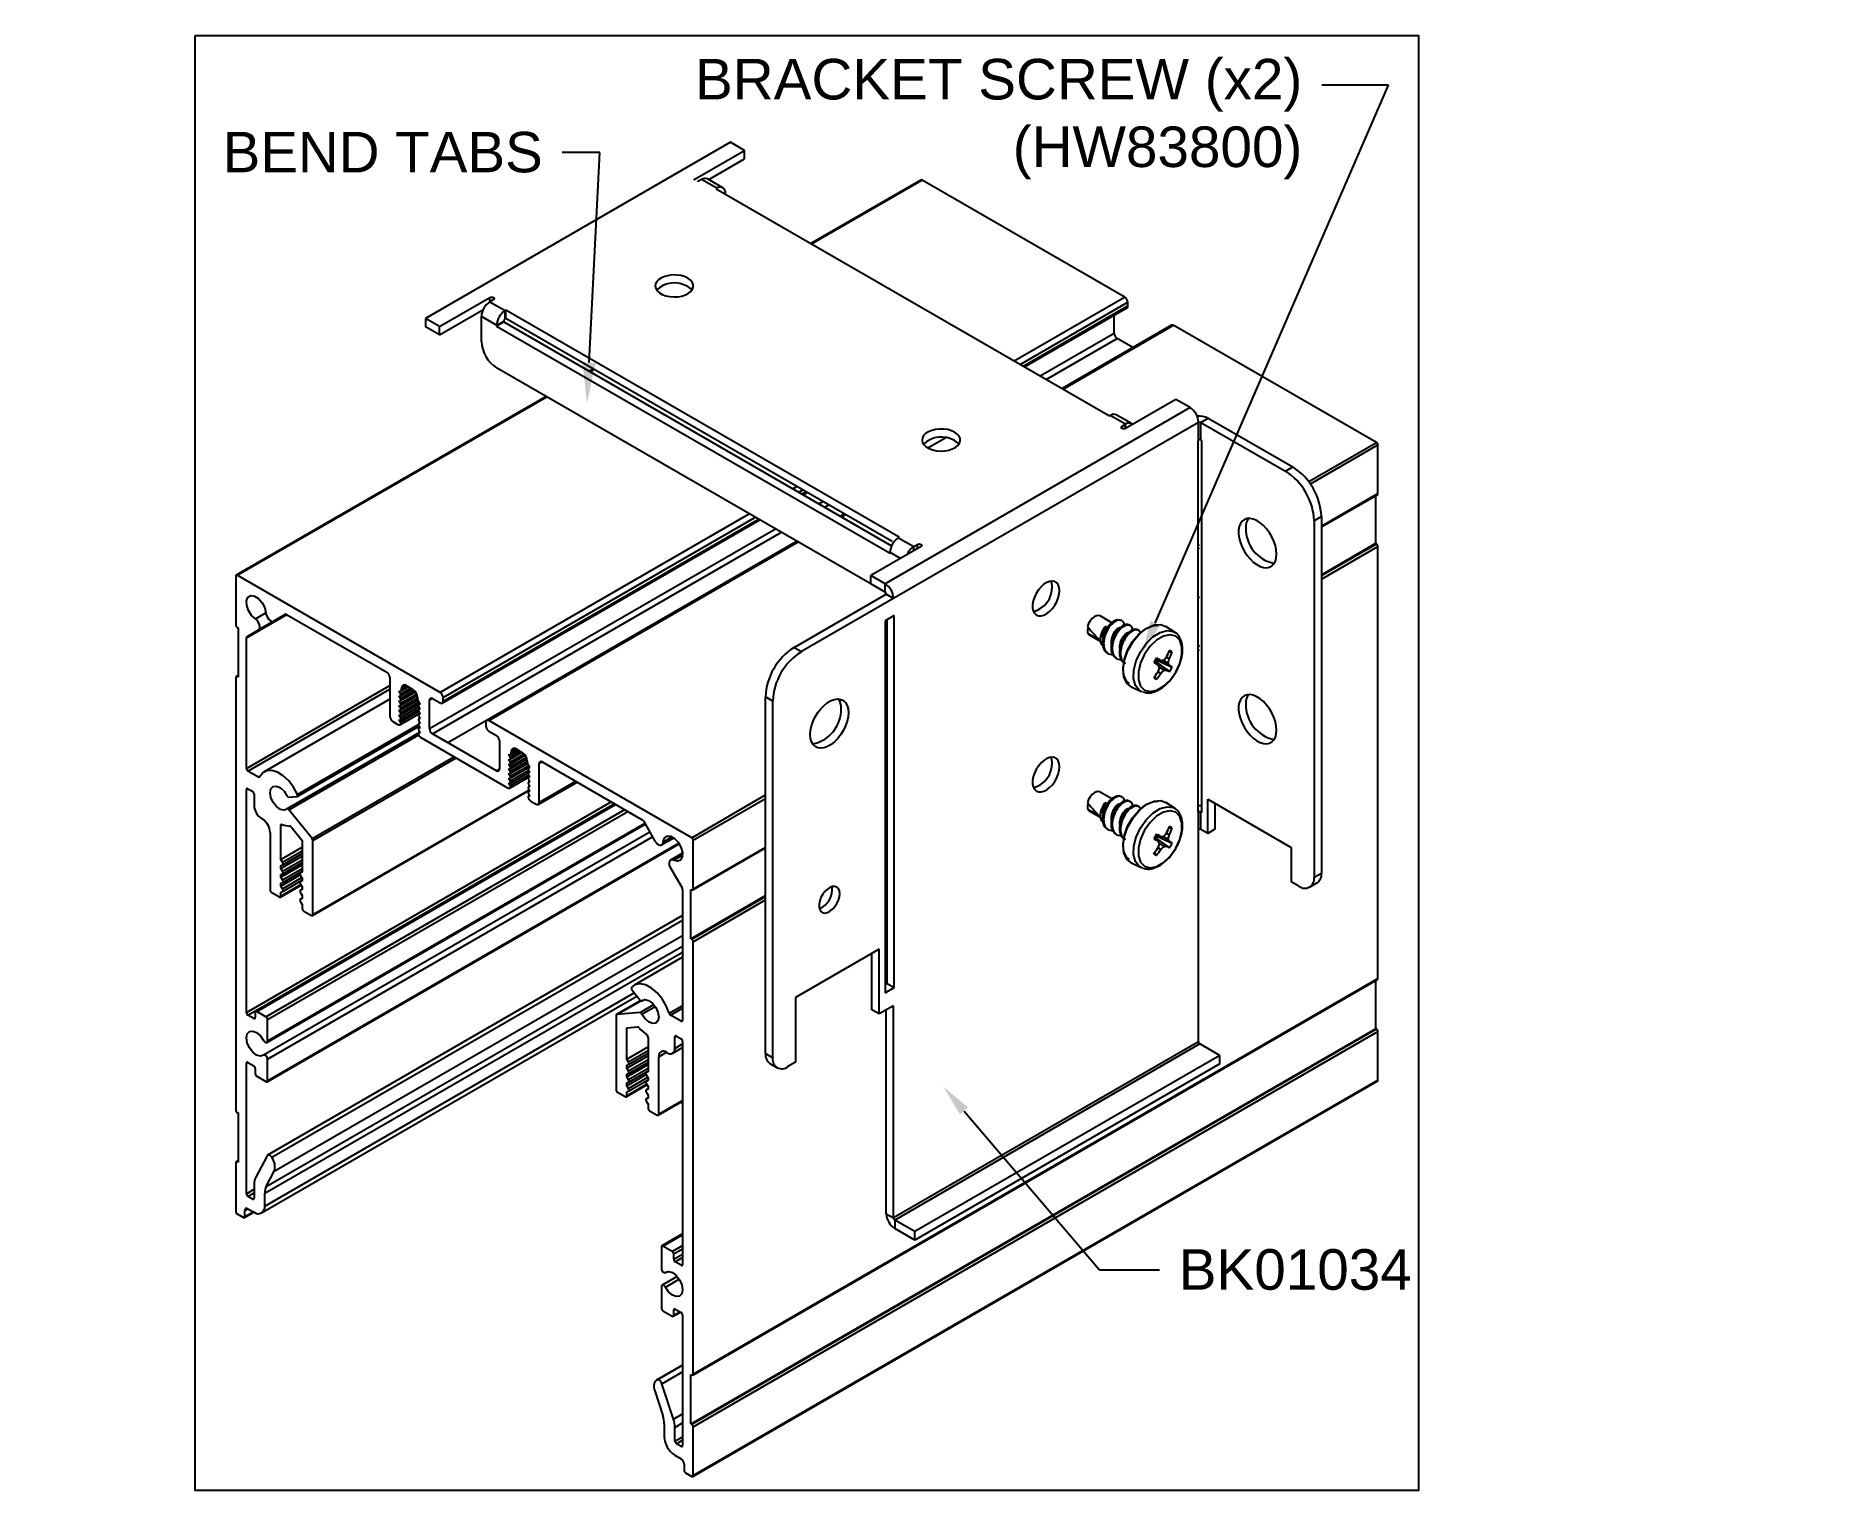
# Model space of a CAD drawing. Extents: x -0.74 to 7.5, y -6.75 to 0.
import ezdxf
from ezdxf import colors
from ezdxf.entities.mleader import LeaderData, LeaderLine
from ezdxf.math import Vec2, Vec3

# ---------------------------------------------------------------- set-up
doc = ezdxf.new("R2010")
doc.units = 0
doc.header["$LTSCALE"] = 0.5
doc.header["$MEASUREMENT"] = 0
for name, color, linetype in [('Brackets', 181, 'CONTINUOUS'), ('FAB DWG', 221, 'CONTINUOUS'), ('Hardware', 242, 'CONTINUOUS'), ('Housing', 150, 'CONTINUOUS'), ('Mounting', 4, 'CONTINUOUS')]:
    doc.layers.add(name, color=color, linetype=linetype)
doc.layers.add('Text-Unprinted', color=131, linetype='CONTINUOUS', plot=False)
doc.styles.add('LSAD_Standard', font='arial.ttf')
doc.styles.get("Standard").update_dxf_attribs({"font": 'arial.ttf'})

msp = doc.modelspace()

# ---------------------------------------------------------------- linework, layer by layer
at = {"layer": 'Brackets', "linetype": 'Continuous', "lineweight": 25, "transparency": 16777216}
for p, q in [((5.0561, -2.0198), (5.0899, -2.0002)), ((5.2225, -2.2299), (5.1887, -2.2494))]:
    msp.add_line(p, q, dxfattribs=at)
at = {"layer": 'Hardware', "linetype": 'Continuous', "lineweight": 25, "transparency": 16777216}
for p, q in [((4.251, -2.7224), (4.1964, -2.6909)), ((4.1987, -2.8066), (4.1393, -2.7723)), ((4.1457, -2.7786), (4.1996, -2.8097)), ((4.1985, -2.792), (4.1985, -2.8006)), ((4.217, -2.7464), (4.2225, -2.7391)), ((4.2225, -2.7391), (4.2249, -2.7405)), ((4.3318, -2.7329), (4.3367, -2.7357)), ((4.3711, -2.7556), (4.376, -2.7584)), ((4.3844, -2.7692), (4.376, -2.7584)), ((4.5437, -2.768), (4.5005, -2.7392)), ((4.2351, -2.8664), (4.2302, -2.8636)), ((4.2351, -2.8664), (4.2552, -2.8712)), ((4.5043, -2.8816), (4.5172, -2.8887)), ((4.5155, -2.8571), (4.5303, -2.8586)), ((4.2744, -2.8891), (4.2695, -2.8863)), ((4.2744, -2.8891), (4.2945, -2.8939)), ((4.4467, -2.9052), (4.4647, -2.919)), ((4.4477, -2.9031), (4.4527, -2.9026)), ((4.4527, -2.9026), (4.4553, -2.9041)), ((4.4527, -2.9026), (4.5045, -2.942)), ((4.4572, -2.8947), (4.4551, -2.8902)), ((4.4553, -2.9041), (4.518, -2.9492)), ((4.4565, -2.8882), (4.4775, -2.897)), ((4.4598, -2.8962), (4.4572, -2.8947)), ((4.4572, -2.8947), (4.5172, -2.9199)), ((4.4598, -2.8962), (4.5303, -2.928)), ((4.4649, -2.9499), (4.4775, -2.9576)), ((4.469, -2.9277), (4.4917, -2.9438)), ((4.4872, -2.8963), (4.5125, -2.9079)), ((4.3396, -3.0178), (4.3862, -3.0409)), ((4.3926, -3.0435), (4.3862, -3.0409)), ((4.4492, -2.9719), (4.4579, -2.9839)), ((4.251, -3.539), (4.1964, -3.5074)), ((4.1987, -3.6231), (4.1393, -3.5889)), ((4.1457, -3.5952), (4.1996, -3.6263)), ((4.1985, -3.6085), (4.1985, -3.6171)), ((4.217, -3.5629), (4.2225, -3.5557)), ((4.2225, -3.5557), (4.2249, -3.5571)), ((4.3318, -3.5494), (4.3367, -3.5523)), ((4.3711, -3.5721), (4.376, -3.5749)), ((4.3844, -3.5857), (4.376, -3.5749)), ((4.5437, -3.5845), (4.5005, -3.5557)), ((4.2351, -3.683), (4.2302, -3.6801)), ((4.2351, -3.683), (4.2552, -3.6878)), ((4.2744, -3.7056), (4.2695, -3.7028)), ((4.2744, -3.7056), (4.2945, -3.7105)), ((4.4572, -3.7113), (4.4551, -3.7067)), ((4.4565, -3.7048), (4.4775, -3.7135)), ((4.5043, -3.6982), (4.5172, -3.7053)), ((4.5155, -3.6736), (4.5303, -3.6751)), ((4.4467, -3.7217), (4.4647, -3.7356)), ((4.4477, -3.7196), (4.4527, -3.7191)), ((4.4492, -3.7884), (4.4579, -3.8005)), ((4.4527, -3.7191), (4.4553, -3.7206)), ((4.4527, -3.7191), (4.5045, -3.7585)), ((4.4553, -3.7206), (4.518, -3.7658)), ((4.4598, -3.7128), (4.4572, -3.7113)), ((4.4572, -3.7113), (4.5172, -3.7365)), ((4.4598, -3.7128), (4.5303, -3.7445)), ((4.4649, -3.7664), (4.4775, -3.7741)), ((4.469, -3.7443), (4.4917, -3.7604)), ((4.4872, -3.7129), (4.5125, -3.7245)), ((4.3396, -3.8344), (4.3862, -3.8574)), ((4.3926, -3.8601), (4.3862, -3.8574))]:
    msp.add_line(p, q, dxfattribs=at)
at = {"layer": 'Hardware', "linetype": 'Continuous', "lineweight": 25, "transparency": 16777216, "flags": 128}
for points in [[(4.1964, -2.6909), (4.1887, -2.6886), (4.1792, -2.6898), (4.169, -2.6946), (4.159, -2.7027), (4.15, -2.7134), (4.1427, -2.7258), (4.1377, -2.739)], [(4.1393, -2.7723), (4.1453, -2.7784), (4.1457, -2.7786)], [(4.3322, -3.0044), (4.3195, -2.9927), (4.3066, -2.966), (4.303, -2.9311), (4.309, -2.8911), (4.3241, -2.8494), (4.3469, -2.8099), (4.3754, -2.7761), (4.4071, -2.7509), (4.4391, -2.7365), (4.4649, -2.7339)], [(4.3396, -3.0178), (4.3207, -3.0024), (4.3071, -2.9743), (4.3033, -2.9376), (4.3096, -2.8954), (4.3255, -2.8516), (4.3495, -2.8101), (4.3795, -2.7744), (4.4128, -2.7479), (4.4465, -2.7328), (4.4776, -2.7305), (4.5005, -2.7392)], [(4.5469, -2.9517), (4.5656, -2.911), (4.5755, -2.8702), (4.5755, -2.8333), (4.5656, -2.8039), (4.5468, -2.7849), (4.521, -2.7782), (4.4906, -2.7843), (4.4586, -2.8028), (4.4282, -2.8317), (4.4024, -2.8683), (4.3836, -2.909), (4.3737, -2.9498), (4.3737, -2.9867), (4.3836, -3.0161), (4.4024, -3.0351), (4.4283, -3.0419), (4.4587, -3.0357), (4.4906, -3.0173), (4.521, -2.9883), (4.5469, -2.9517)], [(4.3832, -2.8573), (4.41, -2.819), (4.4413, -2.7882), (4.4745, -2.7676), (4.5066, -2.759), (4.5348, -2.7632), (4.5441, -2.7683)], [(4.3862, -3.0409), (4.3776, -3.0355), (4.3599, -3.0132), (4.3513, -2.9811), (4.3525, -2.9421), (4.3635, -2.8995), (4.3832, -2.8573)], [(4.1964, -3.5074), (4.1887, -3.5051), (4.1792, -3.5063), (4.169, -3.5112), (4.159, -3.5193), (4.15, -3.53), (4.1427, -3.5424), (4.1377, -3.5555)], [(4.1393, -3.5889), (4.1453, -3.5949), (4.1457, -3.5952)], [(4.3322, -3.8209), (4.3195, -3.8093), (4.3066, -3.7826), (4.303, -3.7476), (4.309, -3.7076), (4.3241, -3.666), (4.3469, -3.6265), (4.3754, -3.5926), (4.4071, -3.5674), (4.4391, -3.5531), (4.4649, -3.5505)], [(4.3396, -3.8344), (4.3207, -3.8189), (4.3071, -3.7908), (4.3033, -3.7541), (4.3096, -3.712), (4.3255, -3.6682), (4.3495, -3.6266), (4.3795, -3.591), (4.4128, -3.5644), (4.4465, -3.5494), (4.4776, -3.5471), (4.5005, -3.5557)], [(4.5469, -3.7683), (4.5656, -3.7276), (4.5755, -3.6868), (4.5755, -3.6499), (4.5656, -3.6205), (4.5468, -3.6015), (4.521, -3.5947), (4.4906, -3.6008), (4.4586, -3.6193), (4.4282, -3.6482), (4.4024, -3.6849), (4.3836, -3.7256), (4.3737, -3.7664), (4.3737, -3.8033), (4.3836, -3.8327), (4.4024, -3.8517), (4.4283, -3.8584), (4.4587, -3.8523), (4.4906, -3.8338), (4.521, -3.8049), (4.5469, -3.7683)], [(4.3832, -3.6738), (4.41, -3.6356), (4.4413, -3.6048), (4.4745, -3.5842), (4.5066, -3.5756), (4.5348, -3.5797), (4.5441, -3.5848)], [(4.3862, -3.8574), (4.3776, -3.8521), (4.3599, -3.8298), (4.3513, -3.7977), (4.3525, -3.7586), (4.3635, -3.7161), (4.3832, -3.6738)]]:
    msp.add_lwpolyline(points, dxfattribs=at)
at = {"layer": 'Hardware', "linetype": 'Continuous', "lineweight": 25, "transparency": 16777216}
for centre, radius, start, end in [((4.2806, -2.7511), 0.0416, 67.03684, 125.3643), ((4.2751, -2.7948), 0.0766, 133.33585, 177.88092), ((4.2624, -2.8), 0.0703, 122.20454, 130.25546), ((4.1137, -2.552), 0.5111, 317.70551, 319.87919), ((4.0013, -2.6363), 0.5597, 334.03216, 337.38716), ((4.079, -2.6814), 0.4848, 334.67841, 338.55872), ((4.5122, -2.8757), 0.0249, 43.43485, 76.57053), ((4.5607, -2.9597), 0.1264, 144.42776, 155.57762), ((5.5991, -1.0214), 2.2108, 238.55133, 239.13062), ((4.0009, -2.637), 0.5597, 322.61822, 325.97321), ((4.3924, -2.8625), 0.0754, 326.5511, 333.45428), ((3.4014, -4.8282), 2.2108, 60.87475, 61.45405), ((4.0788, -2.6818), 0.4848, 321.44666, 325.32697), ((3.9624, -3.1714), 0.5622, 25.21673, 26.6719), ((3.9841, -2.7765), 0.5111, 340.12619, 342.29986), ((4.4448, -2.3358), 0.5622, 273.33348, 274.78865), ((4.1636, -2.618), 0.4624, 312.74769, 315.19961), ((4.4578, -2.6655), 0.2804, 276.95814, 279.59642), ((4.848, -2.3201), 0.7104, 241.08094, 242.31605), ((4.0662, -2.7867), 0.4624, 344.80576, 347.25768), ((4.2545, -3.0177), 0.2804, 20.40896, 23.04724), ((4.1505, -3.5284), 0.7104, 57.68933, 58.92444), ((4.4152, -2.8757), 0.1264, 324.42776, 335.57762), ((4.4637, -2.9597), 0.0249, 223.43485, 256.57053), ((4.2806, -3.5676), 0.0416, 67.03684, 125.3643), ((4.2751, -3.6114), 0.0766, 133.33585, 177.88092), ((4.2624, -3.6166), 0.0703, 122.20454, 130.25546), ((4.5607, -3.7763), 0.1264, 144.42776, 155.57762), ((3.4014, -5.6448), 2.2108, 60.87475, 61.45405), ((4.1137, -3.3686), 0.5111, 317.70551, 319.87919), ((4.0013, -3.4528), 0.5597, 334.03216, 337.38716), ((4.0662, -3.6033), 0.4624, 344.80576, 347.25768), ((4.079, -3.4979), 0.4848, 334.67841, 338.55872), ((4.5122, -3.6922), 0.0249, 43.43485, 76.57053), ((5.5991, -1.8379), 2.2108, 238.55133, 239.13062), ((4.0009, -3.4535), 0.5597, 322.61822, 325.97321), ((4.3924, -3.6791), 0.0754, 326.5511, 333.45428), ((4.0788, -3.4983), 0.4848, 321.44666, 325.32697), ((3.9624, -3.9879), 0.5622, 25.21673, 26.6719), ((3.9841, -3.593), 0.5111, 340.12619, 342.29986), ((4.4448, -3.1523), 0.5622, 273.33348, 274.78865), ((4.1636, -3.4345), 0.4624, 312.74769, 315.19961), ((4.4578, -3.4821), 0.2804, 276.95814, 279.59642), ((4.848, -3.1367), 0.7104, 241.08094, 242.31605), ((4.2545, -3.8342), 0.2804, 20.40896, 23.04724), ((4.1505, -4.3449), 0.7104, 57.68933, 58.92444), ((4.4152, -3.6922), 0.1264, 324.42776, 335.57762), ((4.4637, -3.7763), 0.0249, 223.43485, 256.57053)]:
    msp.add_arc(centre, radius, start, end, dxfattribs=at)
for centre in [(4.1509, -2.7232), (4.1509, -3.5397)]:
    msp.add_ellipse(centre, major_axis=(-0.0741, 0.0972), ratio=0.16494, start_param=1.607941, end_param=2.464797, dxfattribs=at)
for points, knots in [([(4.2565, -2.7171), (4.2565, -2.7172), (4.2498, -2.722), (4.236, -2.7351), (4.2193, -2.7626), (4.209, -2.7939), (4.2067, -2.8239), (4.2135, -2.8497), (4.2247, -2.859), (4.2302, -2.8636)], [0, 0, 0, 0, 0.002261, 0.16523, 0.333536, 0.501842, 0.664811, 0.834618, 1, 1, 1, 1]), ([(4.2969, -2.7127), (4.2918, -2.7113), (4.2814, -2.7085), (4.2613, -2.7185), (4.2409, -2.7379), (4.2242, -2.7654), (4.2138, -2.7967), (4.2116, -2.8268), (4.2184, -2.8525), (4.2296, -2.8618), (4.2351, -2.8664)], [0, 0, 0, 0, 0.1224618, 0.2479468, 0.3707856, 0.4976476, 0.6245095, 0.7473484, 0.8753417, 1, 1, 1, 1]), ([(4.2969, -2.7127), (4.3005, -2.716), (4.3061, -2.7211), (4.3071, -2.7309), (4.3074, -2.7345)], [0, 0, 0, 0, 0.642033, 1, 1, 1, 1]), ([(4.1393, -2.7723), (4.1394, -2.7708), (4.1396, -2.7612), (4.1404, -2.7515), (4.1411, -2.7432)], [0, 0, 0, 0, 0.1532463, 1, 1, 1, 1]), ([(4.2118, -2.8326), (4.2095, -2.8307), (4.2042, -2.8266), (4.1994, -2.8147), (4.1979, -2.7986), (4.2005, -2.7803), (4.2069, -2.7618), (4.2137, -2.7514), (4.217, -2.7464)], [0, 0, 0, 0, 0.139185, 0.306835, 0.476927, 0.65122, 0.829378, 1, 1, 1, 1]), ([(4.2249, -2.7405), (4.2221, -2.7449), (4.2162, -2.7538), (4.2109, -2.7706), (4.2087, -2.7849), (4.2099, -2.7923), (4.2102, -2.7943)], [0, 0, 0, 0, 0.2848792, 0.5816771, 0.8828051, 1, 1, 1, 1]), ([(4.2945, -2.7476), (4.2917, -2.7468), (4.2858, -2.7452), (4.2742, -2.752), (4.2624, -2.7645), (4.253, -2.7822), (4.248, -2.8017), (4.2465, -2.8164), (4.2487, -2.8224), (4.2491, -2.8234)], [0, 0, 0, 0, 0.160627, 0.325714, 0.483912, 0.647484, 0.811056, 0.969254, 1, 1, 1, 1]), ([(4.3318, -2.7329), (4.3267, -2.7313), (4.3162, -2.7282), (4.2958, -2.7382), (4.2753, -2.7578), (4.2586, -2.7853), (4.2482, -2.8165), (4.246, -2.8466), (4.2528, -2.8724), (4.264, -2.8817), (4.2695, -2.8863)], [0, 0, 0, 0, 0.124075, 0.251469, 0.373732, 0.5, 0.626268, 0.748531, 0.875925, 1, 1, 1, 1]), ([(4.3367, -2.7357), (4.3316, -2.7341), (4.3211, -2.731), (4.3007, -2.7411), (4.2802, -2.7606), (4.2634, -2.7881), (4.2531, -2.8193), (4.2509, -2.8494), (4.2577, -2.8752), (4.2689, -2.8845), (4.2744, -2.8891)], [0, 0, 0, 0, 0.124075, 0.251469, 0.373732, 0.5, 0.626268, 0.748531, 0.875925, 1, 1, 1, 1]), ([(4.3338, -2.7703), (4.3309, -2.7695), (4.3251, -2.7678), (4.3135, -2.7747), (4.3017, -2.7872), (4.2922, -2.8049), (4.2873, -2.8244), (4.2858, -2.8391), (4.288, -2.8451), (4.2883, -2.8461)], [0, 0, 0, 0, 0.160627, 0.325714, 0.483912, 0.647484, 0.811056, 0.969254, 1, 1, 1, 1]), ([(4.3711, -2.7556), (4.366, -2.754), (4.3555, -2.7508), (4.3351, -2.7609), (4.3146, -2.7805), (4.2978, -2.808), (4.2875, -2.8392), (4.2853, -2.8693), (4.2921, -2.8951), (4.3033, -2.9044), (4.3088, -2.909)], [0, 0, 0, 0, 0.124075, 0.251469, 0.373732, 0.5, 0.626268, 0.748531, 0.875925, 1, 1, 1, 1]), ([(4.376, -2.7584), (4.3708, -2.7568), (4.3604, -2.7536), (4.34, -2.7637), (4.3195, -2.7833), (4.3027, -2.8108), (4.2924, -2.842), (4.2902, -2.8721), (4.297, -2.8979), (4.3081, -2.9072), (4.3136, -2.9118)], [0, 0, 0, 0, 0.124075, 0.251469, 0.373732, 0.5, 0.626268, 0.748531, 0.875925, 1, 1, 1, 1]), ([(4.3475, -2.7567), (4.3474, -2.7539), (4.3471, -2.7435), (4.3411, -2.739), (4.3367, -2.7357)], [0, 0, 0, 0, 0.2739245, 1, 1, 1, 1]), ([(4.5475, -2.9521), (4.5511, -2.9454), (4.5616, -2.9261), (4.5737, -2.8921), (4.58, -2.8525), (4.5773, -2.8169), (4.5654, -2.7893), (4.5534, -2.7726), (4.5446, -2.7689), (4.544, -2.7687)], [0, 0, 0, 0, 0.0973616, 0.282153, 0.4687892, 0.6580764, 0.8273641, 0.9882415, 1, 1, 1, 1]), ([(4.3944, -3.0436), (4.4022, -3.0456), (4.4191, -3.0501), (4.4482, -3.0441), (4.479, -3.029), (4.5094, -3.004), (4.5324, -2.9768), (4.5437, -2.9583), (4.5475, -2.9521)], [0, 0, 0, 0, 0.151151, 0.327388, 0.513801, 0.707588, 0.902065, 1, 1, 1, 1]), ([(4.2565, -3.5337), (4.2565, -3.5337), (4.2498, -3.5385), (4.236, -3.5517), (4.2193, -3.5791), (4.209, -3.6104), (4.2067, -3.6405), (4.2135, -3.6663), (4.2247, -3.6756), (4.2302, -3.6801)], [0, 0, 0, 0, 0.002261, 0.16523, 0.333536, 0.501842, 0.664811, 0.834618, 1, 1, 1, 1]), ([(4.2969, -3.5293), (4.2918, -3.5279), (4.2814, -3.525), (4.2613, -3.535), (4.2409, -3.5545), (4.2242, -3.582), (4.2138, -3.6132), (4.2116, -3.6433), (4.2184, -3.6691), (4.2296, -3.6784), (4.2351, -3.683)], [0, 0, 0, 0, 0.1224618, 0.2479468, 0.3707856, 0.4976476, 0.6245095, 0.7473484, 0.8753417, 1, 1, 1, 1]), ([(4.2969, -3.5293), (4.3005, -3.5325), (4.3061, -3.5376), (4.3071, -3.5475), (4.3074, -3.551)], [0, 0, 0, 0, 0.642033, 1, 1, 1, 1]), ([(4.1393, -3.5889), (4.1394, -3.5874), (4.1396, -3.5777), (4.1404, -3.568), (4.1411, -3.5597)], [0, 0, 0, 0, 0.1532463, 1, 1, 1, 1]), ([(4.2118, -3.6491), (4.2095, -3.6473), (4.2042, -3.6432), (4.1994, -3.6312), (4.1979, -3.6152), (4.2005, -3.5968), (4.2069, -3.5783), (4.2137, -3.568), (4.217, -3.5629)], [0, 0, 0, 0, 0.139185, 0.306835, 0.476927, 0.65122, 0.829378, 1, 1, 1, 1]), ([(4.2249, -3.5571), (4.2221, -3.5614), (4.2162, -3.5704), (4.2109, -3.5872), (4.2087, -3.6015), (4.2099, -3.6088), (4.2102, -3.6108)], [0, 0, 0, 0, 0.2848792, 0.5816771, 0.8828051, 1, 1, 1, 1]), ([(4.2945, -3.5641), (4.2917, -3.5633), (4.2858, -3.5617), (4.2742, -3.5685), (4.2624, -3.5811), (4.253, -3.5987), (4.248, -3.6182), (4.2465, -3.6329), (4.2487, -3.6389), (4.2491, -3.6399)], [0, 0, 0, 0, 0.160627, 0.325714, 0.483912, 0.647484, 0.811056, 0.969254, 1, 1, 1, 1]), ([(4.3318, -3.5494), (4.3267, -3.5479), (4.3162, -3.5447), (4.2958, -3.5548), (4.2753, -3.5743), (4.2586, -3.6018), (4.2482, -3.6331), (4.246, -3.6632), (4.2528, -3.6889), (4.264, -3.6982), (4.2695, -3.7028)], [0, 0, 0, 0, 0.124075, 0.251469, 0.373732, 0.5, 0.626268, 0.748531, 0.875925, 1, 1, 1, 1]), ([(4.3367, -3.5523), (4.3316, -3.5507), (4.3211, -3.5475), (4.3007, -3.5576), (4.2802, -3.5771), (4.2634, -3.6046), (4.2531, -3.6359), (4.2509, -3.666), (4.2577, -3.6918), (4.2689, -3.701), (4.2744, -3.7056)], [0, 0, 0, 0, 0.124075, 0.251469, 0.373732, 0.5, 0.626268, 0.748531, 0.875925, 1, 1, 1, 1]), ([(4.3338, -3.5868), (4.3309, -3.586), (4.3251, -3.5844), (4.3135, -3.5912), (4.3017, -3.6038), (4.2922, -3.6214), (4.2873, -3.6409), (4.2858, -3.6556), (4.288, -3.6616), (4.2883, -3.6626)], [0, 0, 0, 0, 0.160627, 0.325714, 0.483912, 0.647484, 0.811056, 0.969254, 1, 1, 1, 1]), ([(4.3711, -3.5721), (4.366, -3.5706), (4.3555, -3.5674), (4.3351, -3.5775), (4.3146, -3.597), (4.2978, -3.6245), (4.2875, -3.6558), (4.2853, -3.6858), (4.2921, -3.7116), (4.3033, -3.7209), (4.3088, -3.7255)], [0, 0, 0, 0, 0.124075, 0.251469, 0.373732, 0.5, 0.626268, 0.748531, 0.875925, 1, 1, 1, 1]), ([(4.376, -3.5749), (4.3708, -3.5734), (4.3604, -3.5702), (4.34, -3.5803), (4.3195, -3.5998), (4.3027, -3.6273), (4.2924, -3.6586), (4.2902, -3.6887), (4.297, -3.7144), (4.3081, -3.7237), (4.3136, -3.7283)], [0, 0, 0, 0, 0.124075, 0.251469, 0.373732, 0.5, 0.626268, 0.748531, 0.875925, 1, 1, 1, 1]), ([(4.3475, -3.5733), (4.3474, -3.5704), (4.3471, -3.5601), (4.3411, -3.5555), (4.3367, -3.5523)], [0, 0, 0, 0, 0.2739245, 1, 1, 1, 1]), ([(4.5475, -3.7686), (4.5511, -3.762), (4.5616, -3.7426), (4.5737, -3.7086), (4.58, -3.669), (4.5773, -3.6335), (4.5654, -3.6058), (4.5534, -3.5892), (4.5446, -3.5855), (4.544, -3.5852)], [0, 0, 0, 0, 0.0973616, 0.282153, 0.4687892, 0.6580764, 0.8273641, 0.9882415, 1, 1, 1, 1]), ([(4.3944, -3.8601), (4.4022, -3.8622), (4.4191, -3.8667), (4.4482, -3.8607), (4.479, -3.8456), (4.5094, -3.8206), (4.5324, -3.7933), (4.5437, -3.7748), (4.5475, -3.7686)], [0, 0, 0, 0, 0.151151, 0.327388, 0.513801, 0.707588, 0.902065, 1, 1, 1, 1])]:
    msp.add_open_spline(points, degree=3, knots=knots, dxfattribs=at)
at = {"layer": 'Housing', "linetype": 'Continuous', "lineweight": 25, "transparency": 16777216}
for p, q in [((3.3657, -0.6698), (2.8556, -0.9641)), ((2.858, -0.9655), (3.3701, -0.6699)), ((4.3109, -1.213), (3.3707, -0.6703)), ((3.798, -1.5081), (4.31, -1.2125)), ((3.8263, -1.5244), (4.325, -1.2365)), ((3.8404, -1.5326), (4.3251, -1.2528)), ((3.8463, -1.536), (4.3234, -1.2606)), ((4.2619, -1.3807), (4.2619, -1.2971)), ((4.3251, -1.2539), (4.3251, -1.2375)), ((3.9186, -1.5778), (4.2619, -1.3796)), ((4.5276, -1.3429), (4.0197, -1.6361)), ((4.0247, -1.639), (4.5368, -1.3434)), ((5.4773, -1.8864), (4.5376, -1.3439)), ((3.947, -1.5941), (4.2752, -1.4046)), ((4.3479, -1.4467), (4.276, -1.4052)), ((1.8469, -1.5462), (1.8286, -1.5568)), ((1.8312, -1.5583), (1.8495, -1.5477)), ((1.6275, -1.6733), (0.1903, -2.5022)), ((0.1953, -2.5027), (1.6304, -1.675)), ((3.3974, -1.9114), (3.4812, -1.863)), ((5.1635, -2.0675), (5.4773, -1.8864)), ((5.1719, -2.079), (5.4849, -1.8983)), ((5.4849, -2.1243), (5.4849, -1.899)), ((2.7711, -2.1009), (2.7894, -2.0904)), ((2.7994, -2.1173), (2.8177, -2.1067)), ((2.8136, -2.1254), (2.8319, -2.1149)), ((2.8194, -2.1288), (2.8377, -2.1182)), ((5.2225, -2.2751), (5.4849, -2.1237)), ((5.2225, -2.2785), (5.4842, -2.1275)), ((5.4743, -2.355), (5.4743, -2.1338)), ((1.1353, -3.0453), (2.5697, -2.2172)), ((2.8918, -2.1706), (2.9101, -2.16)), ((2.9201, -2.1869), (2.9384, -2.1764)), ((3.0109, -2.2182), (2.9926, -2.2288)), ((2.9978, -2.2318), (3.0162, -2.2212)), ((1.0865, -3.2128), (2.6904, -2.2869)), ((1.1004, -3.2375), (2.7187, -2.3032)), ((1.1459, -3.095), (2.618, -2.2451)), ((1.1497, -3.0697), (2.598, -2.2336)), ((1.1497, -3.086), (2.6121, -2.2417)), ((2.7911, -2.345), (1.1725, -3.2791)), ((1.362, -3.1762), (2.7964, -2.3481)), ((4.6492, -2.3643), (4.6579, -2.3593)), ((4.6492, -2.3806), (4.6579, -2.3756)), ((5.2225, -2.4997), (5.4743, -2.3543)), ((5.2225, -2.5038), (5.4773, -2.3567)), ((5.2225, -2.5201), (5.4849, -2.3686)), ((5.4779, -2.357), (5.4743, -2.355)), ((5.4849, -4.3728), (5.4849, -2.3693)), ((0.1882, -2.5068), (0.1882, -2.7321)), ((1.1355, -3.0455), (0.1953, -2.5027)), ((4.6492, -2.606), (4.6579, -2.601)), ((4.6492, -2.6094), (4.6579, -2.6044)), ((0.2377, -2.7918), (0.4245, -2.684)), ((0.2397, -2.7872), (0.4198, -2.6833)), ((0.2798, -2.7048), (0.3281, -2.6769)), ((0.2938, -2.756), (0.4198, -2.6833)), ((0.3655, -2.7146), (0.4197, -2.6833)), ((0.3655, -2.7146), (0.4194, -2.6835)), ((0.4244, -2.684), (0.8885, -2.9518)), ((0.1953, -2.7444), (0.1989, -2.7464)), ((0.1989, -2.7464), (0.1989, -2.9751)), ((0.2377, -3.398), (0.2377, -2.7918)), ((0.2397, -2.7872), (0.2938, -2.756)), ((4.6492, -2.8305), (4.6579, -2.8256)), ((4.6492, -2.8346), (4.6579, -2.8296)), ((4.6492, -2.8509), (4.6579, -2.846)), ((0.1989, -2.9676), (0.1903, -2.9725)), ((0.1882, -2.9771), (0.1882, -4.9813)), ((0.1953, -2.973), (0.1989, -2.971)), ((0.1989, -2.9751), (0.1953, -2.973)), ((0.2377, -3.398), (0.9026, -3.0141)), ((0.2447, -3.4102), (0.9026, -3.0304)), ((0.9026, -2.9763), (0.9026, -3.156)), ((0.9451, -3.0418), (0.9551, -3.0389)), ((0.9516, -3.052), (0.9451, -3.0418)), ((0.9516, -3.052), (0.9982, -3.0251)), ((0.9516, -3.074), (1.0163, -3.0366)), ((0.952, -3.0618), (1.0069, -3.0301)), ((0.952, -3.0838), (1.0222, -3.0433)), ((0.9557, -3.0386), (0.9887, -3.0196)), ((0.9574, -3.0268), (0.9793, -3.0142)), ((0.9574, -3.035), (0.9864, -3.0182)), ((0.9574, -3.035), (0.9574, -3.0268)), ((0.9793, -3.0141), (1.0098, -3.0318)), ((0.9026, -3.0774), (0.3208, -3.4133)), ((0.9451, -3.0639), (0.9514, -3.062)), ((0.9516, -3.074), (0.9451, -3.0639)), ((0.9451, -3.0859), (0.9514, -3.0841)), ((0.9516, -3.0961), (0.9451, -3.0859)), ((0.9451, -3.108), (0.9514, -3.1061)), ((0.9516, -3.1181), (0.9451, -3.108)), ((0.9451, -3.13), (0.9514, -3.1282)), ((0.9516, -3.1401), (0.9451, -3.13)), ((0.9516, -3.0961), (1.0275, -3.0523)), ((0.9516, -3.1181), (1.0317, -3.0718)), ((0.9516, -3.1401), (1.038, -3.0903)), ((0.9516, -3.1622), (1.038, -3.1123)), ((0.952, -3.1059), (1.0305, -3.0606)), ((0.952, -3.1279), (1.0325, -3.0815)), ((0.952, -3.15), (1.043, -3.0974)), ((0.952, -3.172), (1.043, -3.1195)), ((1.0317, -3.0697), (1.0317, -3.0779)), ((1.034, -3.0844), (1.0441, -3.099)), ((1.0434, -3.0981), (1.0372, -3.1017)), ((1.0434, -3.1201), (1.0372, -3.1238)), ((1.0375, -3.1016), (1.0435, -3.0981)), ((1.0441, -3.099), (1.0375, -3.1016)), ((1.0375, -3.1236), (1.0435, -3.1202)), ((1.0441, -3.121), (1.0375, -3.1236)), ((1.0378, -3.1119), (1.0441, -3.121)), ((1.0865, -3.0825), (1.1006, -3.0743)), ((1.0865, -3.2131), (1.0865, -3.0825)), ((1.1006, -3.0743), (1.1355, -3.0945)), ((1.1497, -3.0863), (1.1497, -3.07)), ((0.4733, -3.5282), (1.0389, -3.2017)), ((0.4741, -3.5183), (1.0356, -3.1942)), ((0.9168, -3.1805), (0.9399, -3.1938)), ((0.9451, -3.1521), (0.9514, -3.1502)), ((0.9516, -3.1622), (0.9451, -3.1521)), ((0.9451, -3.1741), (0.9514, -3.1723)), ((0.9516, -3.1842), (0.9451, -3.1741)), ((0.949, -3.1953), (0.9516, -3.1942)), ((0.9516, -3.1842), (1.038, -3.1343)), ((0.952, -3.1941), (1.043, -3.1415)), ((1.0434, -3.1422), (1.0372, -3.1458)), ((1.0434, -3.1642), (1.0372, -3.1679)), ((1.0434, -3.1863), (1.0372, -3.1899)), ((1.0434, -3.2083), (1.0372, -3.212)), ((1.0375, -3.1456), (1.0435, -3.1422)), ((1.0441, -3.1431), (1.0375, -3.1456)), ((1.0375, -3.1677), (1.0435, -3.1643)), ((1.0441, -3.1651), (1.0375, -3.1677)), ((1.0375, -3.1897), (1.0435, -3.1863)), ((1.0441, -3.1872), (1.0375, -3.1897)), ((1.0375, -3.2118), (1.0435, -3.2084)), ((1.0441, -3.2092), (1.0375, -3.2118)), ((1.0378, -3.134), (1.0441, -3.1431)), ((1.0378, -3.156), (1.0441, -3.1651)), ((1.0378, -3.1781), (1.0441, -3.1872)), ((1.0378, -3.2001), (1.0441, -3.2092)), ((1.3481, -3.1845), (1.3481, -3.2009)), ((2.3025, -3.7191), (1.3623, -3.1764)), ((3.1996, -3.2009), (3.2082, -3.1959)), ((3.1996, -3.2173), (3.2082, -3.2123)), ((1.0432, -3.23), (0.4264, -3.5861)), ((0.4349, -3.5897), (1.0367, -3.2423)), ((1.0434, -3.2304), (1.0372, -3.234)), ((1.0375, -3.2338), (1.0435, -3.2304)), ((1.0441, -3.2313), (1.0375, -3.2338)), ((1.0375, -3.2438), (1.0401, -3.2479)), ((1.0378, -3.2221), (1.0441, -3.2313)), ((1.0492, -3.2569), (1.4486, -3.4875)), ((1.3972, -3.4088), (1.1006, -3.2376)), ((1.3623, -3.2253), (1.3972, -3.2455)), ((1.4113, -3.27), (1.4113, -3.4006)), ((0.5425, -3.7236), (1.2001, -3.344)), ((0.546, -3.7327), (1.2097, -3.3496)), ((1.4537, -3.3355), (1.4638, -3.3326)), ((1.4603, -3.3456), (1.4537, -3.3355)), ((1.4537, -3.3575), (1.4601, -3.3557)), ((1.4603, -3.3677), (1.4537, -3.3575)), ((1.4537, -3.3796), (1.4601, -3.3777)), ((1.4603, -3.3897), (1.4537, -3.3796)), ((1.4603, -3.3456), (1.5069, -3.3187)), ((1.4603, -3.3677), (1.525, -3.3303)), ((1.4603, -3.3897), (1.5362, -3.3459)), ((1.4603, -3.4117), (1.5404, -3.3655)), ((1.4606, -3.3554), (1.5156, -3.3237)), ((1.4606, -3.3775), (1.5309, -3.337)), ((1.4606, -3.3995), (1.5392, -3.3542)), ((1.4606, -3.4216), (1.5411, -3.3751)), ((1.4644, -3.3323), (1.4974, -3.3132)), ((1.4661, -3.3205), (1.488, -3.3078)), ((1.4661, -3.3286), (1.4951, -3.3119)), ((1.4661, -3.3286), (1.4661, -3.3205)), ((1.488, -3.3078), (1.5185, -3.3254)), ((1.5404, -3.3634), (1.5404, -3.3716)), ((1.5427, -3.3781), (1.5527, -3.3926)), ((1.5952, -3.3761), (1.6093, -3.368)), ((1.5952, -3.5558), (1.5952, -3.3761)), ((1.6093, -3.368), (2.0734, -3.6359)), ((0.2932, -3.4382), (0.2447, -3.4102)), ((0.2932, -3.4382), (0.3015, -3.4334)), ((1.3972, -3.4088), (1.4113, -3.4006)), ((1.4537, -3.4016), (1.4601, -3.3998)), ((1.4603, -3.4117), (1.4537, -3.4016)), ((1.4537, -3.4237), (1.4601, -3.4218)), ((1.4603, -3.4338), (1.4537, -3.4237)), ((1.4537, -3.4457), (1.4601, -3.4439)), ((1.4603, -3.4558), (1.4537, -3.4457)), ((1.4603, -3.4338), (1.5467, -3.3839)), ((1.4603, -3.4558), (1.5467, -3.406)), ((1.4603, -3.4779), (1.5467, -3.428)), ((1.4606, -3.4436), (1.5517, -3.3911)), ((1.4606, -3.4657), (1.5517, -3.4131)), ((1.4606, -3.4877), (1.5517, -3.4352)), ((1.5521, -3.3918), (1.5458, -3.3954)), ((1.5521, -3.4138), (1.5458, -3.4174)), ((1.5521, -3.4358), (1.5458, -3.4395)), ((1.5521, -3.4579), (1.5458, -3.4615)), ((1.5462, -3.3952), (1.5521, -3.3918)), ((1.5527, -3.3926), (1.5462, -3.3952)), ((1.5462, -3.4173), (1.5521, -3.4138)), ((1.5527, -3.4147), (1.5462, -3.4173)), ((1.5462, -3.4393), (1.5521, -3.4359)), ((1.5527, -3.4367), (1.5462, -3.4393)), ((1.5462, -3.4613), (1.5521, -3.4579)), ((1.5527, -3.4588), (1.5462, -3.4613)), ((1.5464, -3.4056), (1.5527, -3.4147)), ((1.5464, -3.4276), (1.5527, -3.4367)), ((1.5464, -3.4497), (1.5527, -3.4588)), ((1.591, -3.5649), (1.7708, -3.4612)), ((1.5952, -3.5558), (1.7649, -3.4578)), ((3.1996, -3.4426), (3.2082, -3.4376)), ((3.1996, -3.446), (3.2082, -3.441)), ((0.2377, -3.496), (0.2447, -3.4919)), ((0.2377, -4.5299), (0.2377, -3.496)), ((0.2447, -3.4919), (0.266, -3.5042)), ((0.2731, -3.5164), (0.2731, -3.5695)), ((0.4349, -3.5319), (0.4718, -3.5286)), ((0.544, -4.0803), (1.5503, -3.4994)), ((0.546, -4.0757), (1.5486, -3.4969)), ((1.4537, -3.4678), (1.4601, -3.4659)), ((1.4603, -3.4779), (1.4537, -3.4678)), ((1.4577, -3.4889), (1.4603, -3.4879)), ((1.5521, -3.4799), (1.5458, -3.4836)), ((1.5521, -3.502), (1.5458, -3.5056)), ((1.5521, -3.524), (1.5458, -3.5277)), ((1.5462, -3.4834), (1.5521, -3.48)), ((1.5527, -3.4808), (1.5462, -3.4834)), ((1.5462, -3.5054), (1.5521, -3.502)), ((1.5527, -3.5029), (1.5462, -3.5054)), ((1.5462, -3.5275), (1.5521, -3.5241)), ((1.5527, -3.5249), (1.5462, -3.5275)), ((1.5462, -3.5375), (1.5488, -3.5415)), ((1.5464, -3.4717), (1.5527, -3.4808)), ((1.5464, -3.4937), (1.5527, -3.5029)), ((1.5464, -3.5158), (1.5527, -3.5249)), ((2.3025, -3.7191), (2.6446, -3.5212)), ((2.3096, -3.7314), (2.6446, -3.5375)), ((0.2377, -4.5299), (1.9299, -3.553)), ((0.2447, -4.5421), (1.944, -3.5612)), ((1.9467, -3.5628), (0.2807, -4.5245)), ((0.2857, -4.525), (1.9497, -3.5645)), ((0.3286, -4.5498), (1.9926, -3.5892)), ((0.3357, -4.562), (2.0067, -3.5974)), ((0.5425, -3.7236), (0.4349, -3.5897)), ((1.5579, -3.5506), (1.581, -3.5639)), ((0.3085, -3.6307), (0.3127, -3.6332)), ((2.1085, -3.6933), (0.3176, -4.7272)), ((0.3326, -4.6686), (2.0869, -3.6559)), ((0.3357, -4.6618), (2.0847, -3.6521)), ((0.3481, -3.6944), (0.3481, -3.9614)), ((0.3975, -3.6621), (0.4047, -3.6579)), ((0.3975, -3.821), (0.3975, -3.6621)), ((0.4456, -3.669), (0.4965, -3.7324)), ((2.0784, -3.6411), (2.1323, -3.7346)), ((3.1996, -3.6672), (3.2082, -3.6622)), ((3.1996, -3.6713), (3.2082, -3.6663)), ((3.1996, -3.6876), (3.2082, -3.6826)), ((0.3336, -4.8506), (2.2445, -3.7475)), ((0.3357, -4.7463), (2.1213, -3.7155)), ((0.3357, -4.8461), (2.2429, -3.745)), ((0.3975, -3.821), (0.4965, -3.7638)), ((0.4054, -3.8332), (0.4965, -3.7805)), ((0.4965, -3.7324), (0.4965, -3.8781)), ((0.546, -4.0757), (0.546, -3.7327)), ((2.1633, -3.7525), (2.2191, -3.7202)), ((2.1697, -3.74), (2.2116, -3.7158)), ((2.2599, -3.7908), (2.2041, -3.823)), ((2.3075, -3.9613), (2.6446, -3.7663)), ((2.3096, -3.9568), (2.3096, -3.7314)), ((2.3096, -3.9568), (2.6446, -3.7629)), ((0.3975, -3.8618), (0.4965, -3.8047)), ((0.4054, -3.8332), (0.3975, -3.821)), ((0.3975, -3.9026), (0.4965, -3.8455)), ((0.3975, -3.8487), (0.4054, -3.8457)), ((0.3975, -3.8618), (0.3975, -3.8487)), ((0.4054, -3.874), (0.3975, -3.8618)), ((0.4054, -3.874), (0.4965, -3.8214)), ((0.4054, -3.9148), (0.4965, -3.8622)), ((0.4059, -3.8454), (0.4965, -3.7931)), ((0.4059, -3.8863), (0.4965, -3.8339)), ((2.2041, -3.8588), (2.258, -3.9523)), ((2.218, -3.8237), (2.26, -3.7995)), ((0.3955, -3.9946), (0.4916, -3.9391)), ((0.3975, -3.8896), (0.4054, -3.8865)), ((0.3975, -3.9026), (0.3975, -3.8896)), ((0.3975, -3.9435), (0.4875, -3.8915)), ((0.4054, -3.9148), (0.3975, -3.9026)), ((0.3975, -3.9304), (0.4054, -3.9273)), ((0.3975, -3.9435), (0.3975, -3.9304)), ((0.3975, -3.99), (0.49, -3.9366)), ((0.4054, -3.9556), (0.3975, -3.9435)), ((0.4054, -3.9556), (0.4952, -3.9038)), ((0.4059, -3.9271), (0.4965, -3.8748)), ((0.4059, -3.9679), (0.4965, -3.9156)), ((0.4965, -3.8766), (0.4882, -3.8814)), ((0.4965, -3.9175), (0.4882, -3.9223)), ((0.4887, -3.8812), (0.4965, -3.8767)), ((0.4965, -3.8781), (0.4887, -3.8812)), ((0.4887, -3.8937), (0.4965, -3.9059)), ((0.4887, -3.922), (0.4965, -3.9175)), ((0.4965, -3.919), (0.4887, -3.922)), ((0.4887, -3.9346), (0.4965, -3.9467)), ((0.4965, -3.9059), (0.4965, -3.919)), ((0.4965, -3.9467), (0.4965, -3.9598)), ((0.3551, -3.9737), (0.3905, -3.9941)), ((0.3975, -3.9712), (0.4054, -3.9681)), ((0.3975, -3.99), (0.3975, -3.9712)), ((0.4965, -3.9583), (0.4882, -3.9631)), ((0.4965, -3.9991), (0.4882, -4.0039)), ((0.4887, -3.9629), (0.4965, -3.9583)), ((0.4965, -3.9598), (0.4887, -3.9629)), ((0.4887, -3.9754), (0.4965, -3.9875)), ((0.4887, -4.0037), (0.4965, -3.9992)), ((0.4965, -4.0006), (0.4887, -4.0037)), ((0.4887, -4.0162), (0.4965, -4.0284)), ((0.4965, -3.9875), (0.4965, -4.0006)), ((0.4965, -4.0284), (0.4965, -4.0472)), ((2.2601, -3.9593), (2.2601, -4.5655)), ((2.299, -3.9588), (2.3025, -3.9608)), ((2.299, -4.1874), (2.299, -3.9588)), ((2.299, -4.1874), (2.6446, -3.9875)), ((2.3025, -4.1895), (2.6446, -3.9915)), ((2.3096, -4.2017), (2.6446, -4.0079)), ((2.2601, -4.0802), (0.3362, -5.1908)), ((0.3552, -5.2007), (2.2601, -4.1011)), ((0.5036, -4.0594), (0.539, -4.0798)), ((0.3667, -5.2659), (2.2601, -4.1728)), ((2.3025, -4.1895), (2.299, -4.1874)), ((2.3096, -6.2059), (2.3096, -4.2017)), ((0.3226, -5.3677), (2.2601, -4.2492)), ((0.3292, -5.337), (2.2601, -4.2223)), ((2.2601, -4.2735), (2.0355, -4.4032)), ((0.3226, -5.4271), (2.0358, -4.4381)), ((2.026, -4.4258), (2.0629, -4.4718)), ((2.3075, -6.2105), (5.4828, -4.3773)), ((2.3096, -6.2059), (5.4849, -4.3728)), ((5.4743, -4.6035), (5.4743, -4.3822)), ((5.4779, -4.3769), (5.4779, -4.3769)), ((0.2786, -4.5291), (0.2786, -4.5535)), ((0.3286, -4.5498), (0.2857, -4.525)), ((0.3081, -5.4592), (2.0488, -4.4543)), ((2.0662, -4.4748), (1.9538, -4.5397)), ((1.9553, -4.5392), (2.0666, -4.475)), ((2.0629, -4.5296), (1.9553, -4.5392)), ((2.0629, -4.5296), (2.1265, -4.4929)), ((2.0715, -4.4754), (2.0798, -4.4706)), ((2.072, -4.475), (2.0795, -4.4707)), ((2.072, -4.5369), (2.1331, -4.5016)), ((2.1981, -4.533), (2.2601, -4.4972)), ((2.2046, -4.5417), (2.2601, -4.5097)), ((0.2716, -4.5576), (0.2447, -4.5421)), ((0.2716, -4.5576), (0.2786, -4.5535)), ((0.3357, -4.6618), (0.3357, -4.562)), ((1.9518, -4.5442), (1.9518, -4.8872)), ((2.0013, -4.6011), (2.0522, -4.5965)), ((2.0013, -4.7468), (2.0013, -4.6011)), ((2.253, -4.5696), (2.2046, -4.5417)), ((2.253, -4.5696), (2.2601, -4.5655)), ((2.299, -6.4366), (5.4743, -4.6035)), ((2.3025, -6.4386), (5.4773, -4.6059)), ((5.4779, -4.6055), (5.4743, -4.6035)), ((2.0013, -4.7468), (2.1003, -4.6896)), ((2.1003, -4.645), (2.1003, -4.8039)), ((2.2144, -4.719), (2.2602, -4.6926)), ((2.2247, -4.6431), (2.2318, -4.639)), ((2.2247, -4.6961), (2.2247, -4.6431)), ((2.2247, -4.6961), (2.2602, -4.6756)), ((2.2318, -4.639), (2.2531, -4.6513)), ((2.2602, -4.6636), (2.2602, -5.6975)), ((2.3096, -6.4509), (5.4849, -4.6178)), ((5.4849, -4.8432), (5.4849, -4.6178)), ((0.2377, -4.7651), (0.2447, -4.761)), ((0.2377, -5.3699), (0.2377, -4.7651)), ((0.2447, -4.761), (0.2716, -4.7765)), ((0.3357, -4.8461), (0.3357, -4.7463)), ((2.0013, -4.7876), (2.1003, -4.7305)), ((2.0091, -4.759), (2.0013, -4.7468)), ((2.0013, -4.8284), (2.1003, -4.7713)), ((2.0013, -4.7746), (2.0091, -4.7715)), ((2.0013, -4.7876), (2.0013, -4.7746)), ((2.0091, -4.759), (2.1003, -4.7064)), ((2.0091, -4.7998), (2.1003, -4.7472)), ((2.0096, -4.7713), (2.1003, -4.7189)), ((2.0096, -4.8121), (2.1003, -4.7597)), ((2.1498, -4.7345), (2.1851, -4.7141)), ((2.1498, -5.0015), (2.1498, -4.7345)), ((2.1851, -4.7141), (2.1894, -4.7166)), ((0.2786, -4.7887), (0.2786, -4.8131)), ((0.2857, -4.8254), (0.3286, -4.8501)), ((2.0091, -4.7998), (2.0013, -4.7876)), ((2.0013, -4.8154), (2.0091, -4.8123)), ((2.0013, -4.8284), (2.0013, -4.8154)), ((2.0013, -4.8693), (2.0912, -4.8174)), ((2.0091, -4.8406), (2.0013, -4.8284)), ((2.0013, -4.8562), (2.0091, -4.8531)), ((2.0013, -4.8693), (2.0013, -4.8562)), ((2.0013, -4.9158), (2.0937, -4.8624)), ((2.0091, -4.8406), (2.1003, -4.788)), ((2.0091, -4.8814), (2.0989, -4.8296)), ((2.0096, -4.8529), (2.1003, -4.8006)), ((2.0096, -4.8937), (2.1003, -4.8414)), ((2.1003, -4.8024), (2.0919, -4.8072)), ((2.1003, -4.8433), (2.0919, -4.8481)), ((2.0924, -4.807), (2.1003, -4.8025)), ((2.1003, -4.8039), (2.0924, -4.807)), ((2.0924, -4.8195), (2.1003, -4.8317)), ((2.0924, -4.8478), (2.1003, -4.8433)), ((2.1003, -4.8448), (2.0924, -4.8478)), ((2.0924, -4.8604), (2.1003, -4.8725)), ((2.1003, -4.8317), (2.1003, -4.8448)), ((2.3075, -6.6808), (5.4842, -4.847)), ((2.3096, -6.6762), (5.4849, -4.8432)), ((1.9588, -4.8995), (1.9942, -4.9199)), ((1.9992, -4.9204), (2.0953, -4.8649)), ((2.0091, -4.8814), (2.0013, -4.8693)), ((2.0013, -4.897), (2.0091, -4.8939)), ((2.0013, -4.9158), (2.0013, -4.897)), ((2.1003, -4.8841), (2.0919, -4.8889)), ((2.1003, -4.9249), (2.0919, -4.9297)), ((2.0924, -4.8887), (2.1003, -4.8841)), ((2.1003, -4.8856), (2.0924, -4.8887)), ((2.0924, -4.9012), (2.1003, -4.9134)), ((2.0924, -4.9295), (2.1003, -4.925)), ((2.1003, -4.9264), (2.0924, -4.9295)), ((2.0924, -4.942), (2.1003, -4.9542)), ((2.1003, -4.8725), (2.1003, -4.8856)), ((2.1003, -4.9134), (2.1003, -4.9264)), ((2.1477, -5.0061), (2.2602, -4.9412)), ((2.1498, -5.0015), (2.2602, -4.9378)), ((2.2526, -4.9456), (2.2602, -4.9508)), ((0.1953, -4.9936), (0.1989, -4.9956)), ((0.1989, -4.9956), (0.1989, -5.2242)), ((2.1003, -4.9542), (2.1003, -4.973)), ((2.1073, -4.9852), (2.1427, -5.0056)), ((0.1882, -5.2263), (0.1882, -5.4516)), ((0.1989, -5.2168), (0.1903, -5.2217)), ((0.1953, -5.2222), (0.1989, -5.2201)), ((0.1989, -5.2242), (0.1953, -5.2222)), ((0.3334, -5.1938), (0.2797, -5.2957)), ((0.3292, -5.337), (0.3667, -5.2659)), ((0.2377, -5.3699), (0.2731, -5.3495)), ((0.2731, -5.3264), (0.2731, -5.3904)), ((0.2307, -5.4475), (0.2448, -5.4394)), ((0.2447, -5.3822), (0.2731, -5.3658)), ((0.266, -5.3945), (0.2447, -5.3822)), ((0.2448, -5.4394), (0.2731, -5.4557)), ((0.266, -5.3945), (0.2731, -5.3904)), ((0.3226, -5.4271), (0.3226, -5.3677)), ((0.1953, -5.4639), (0.2236, -5.4802)), ((0.2286, -5.4807), (0.2725, -5.4554)), ((0.2307, -5.4761), (0.2307, -5.4475)), ((0.2307, -5.4761), (0.2696, -5.4537)), ((2.2602, -5.5565), (2.1642, -5.6119)), ((2.1692, -5.6124), (2.2602, -5.5598)), ((2.1622, -5.6165), (2.1622, -5.7162)), ((2.2121, -5.6371), (2.1692, -5.6124)), ((2.2121, -5.6371), (2.2602, -5.6093)), ((2.2192, -5.6494), (2.2602, -5.6257)), ((2.2192, -5.6738), (2.2192, -5.6494)), ((2.2192, -5.6738), (2.2602, -5.6501)), ((2.2262, -5.686), (2.2602, -5.6664)), ((2.2531, -5.7016), (2.2262, -5.686)), ((2.235, -5.7536), (2.1653, -5.7939)), ((2.1803, -5.7353), (2.1856, -5.7322)), ((2.1808, -5.735), (2.1853, -5.7323)), ((2.1808, -5.8035), (2.2446, -5.7666)), ((2.2531, -5.7016), (2.2602, -5.6975)), ((2.1622, -5.8007), (2.1622, -5.9005)), ((2.1692, -5.9127), (2.2121, -5.9375)), ((2.2171, -5.938), (2.2503, -5.9188)), ((2.2192, -5.909), (2.2262, -5.9049)), ((2.2192, -5.9334), (2.2192, -5.909)), ((2.2192, -5.9334), (2.2474, -5.9171)), ((2.2262, -5.9049), (2.2531, -5.9204)), ((2.2602, -5.9327), (2.2602, -6.5375)), ((2.2602, -6.1644), (2.1396, -6.234)), ((2.1426, -6.2326), (2.2602, -6.1647)), ((2.1644, -6.2509), (2.2602, -6.1956)), ((2.2181, -6.4147), (2.1644, -6.2509)), ((2.299, -6.208), (2.3025, -6.21)), ((2.299, -6.4366), (2.299, -6.208)), ((2.1312, -6.2845), (2.1686, -6.3988)), ((2.2181, -6.4147), (2.2602, -6.3904)), ((2.1752, -6.4372), (2.1752, -6.4966)), ((2.2247, -6.4531), (2.2602, -6.4326)), ((2.2247, -6.517), (2.2247, -6.4531)), ((2.2247, -6.517), (2.2602, -6.4965)), ((2.3025, -6.4386), (2.299, -6.4366)), ((2.3096, -6.6762), (2.3096, -6.4509)), ((2.2247, -6.5824), (2.253, -6.5987)), ((2.2318, -6.5293), (2.2602, -6.5129)), ((2.2531, -6.5416), (2.2318, -6.5293)), ((2.2531, -6.5416), (2.2602, -6.5375)), ((2.2671, -6.6232), (2.2671, -6.6518)), ((2.2742, -6.664), (2.3025, -6.6803))]:
    msp.add_line(p, q, dxfattribs=at)
at = {"layer": 'Housing', "linetype": 'Continuous', "lineweight": 25, "transparency": 16777216, "flags": 128}
for points in [[(0.2798, -2.7048), (0.2618, -2.6886), (0.2475, -2.6665), (0.2392, -2.6424), (0.2383, -2.6203), (0.2451, -2.6041), (0.2583, -2.5965), (0.2757, -2.5988), (0.2943, -2.6105), (0.3111, -2.6298), (0.323, -2.6532), (0.3281, -2.6769)], [(0.2938, -2.756), (0.2975, -2.7524), (0.2997, -2.7469), (0.3001, -2.74), (0.2988, -2.7322), (0.2958, -2.7241), (0.2914, -2.7165), (0.2859, -2.7099), (0.2798, -2.7048)], [(0.3281, -2.6769), (0.3295, -2.6847), (0.3324, -2.6928), (0.3369, -2.7004), (0.3423, -2.7071), (0.3484, -2.7121), (0.3547, -2.7152), (0.3605, -2.716), (0.3655, -2.7146)], [(0.9514, -3.062), (0.9523, -3.0616), (0.953, -3.0608), (0.9535, -3.0596), (0.9536, -3.0583), (0.9535, -3.0568), (0.9531, -3.0552), (0.9525, -3.0535), (0.9516, -3.052)], [(0.9514, -3.0841), (0.9523, -3.0836), (0.953, -3.0828), (0.9535, -3.0817), (0.9536, -3.0803), (0.9535, -3.0788), (0.9531, -3.0772), (0.9525, -3.0756), (0.9516, -3.074)], [(0.9514, -3.1061), (0.9523, -3.1057), (0.953, -3.1048), (0.9535, -3.1037), (0.9536, -3.1024), (0.9535, -3.1009), (0.9531, -3.0993), (0.9525, -3.0976), (0.9516, -3.0961)], [(0.9514, -3.1282), (0.9523, -3.1277), (0.953, -3.1269), (0.9535, -3.1258), (0.9536, -3.1244), (0.9535, -3.1229), (0.9531, -3.1213), (0.9525, -3.1197), (0.9516, -3.1181)], [(1.0375, -3.1016), (1.0367, -3.1021), (1.036, -3.103), (1.0356, -3.1042), (1.0355, -3.1056), (1.0357, -3.1071), (1.0361, -3.1087), (1.0368, -3.1104), (1.0378, -3.1119)], [(1.0375, -3.1236), (1.0367, -3.1242), (1.036, -3.125), (1.0356, -3.1262), (1.0355, -3.1276), (1.0357, -3.1292), (1.0361, -3.1308), (1.0368, -3.1324), (1.0378, -3.134)], [(0.9514, -3.1502), (0.9523, -3.1498), (0.953, -3.1489), (0.9535, -3.1478), (0.9536, -3.1465), (0.9535, -3.145), (0.9531, -3.1433), (0.9525, -3.1417), (0.9516, -3.1401)], [(0.9514, -3.1723), (0.9523, -3.1718), (0.953, -3.171), (0.9535, -3.1699), (0.9536, -3.1685), (0.9535, -3.167), (0.9531, -3.1654), (0.9525, -3.1638), (0.9516, -3.1622)], [(0.9516, -3.1942), (0.9525, -3.1937), (0.9531, -3.1929), (0.9535, -3.1917), (0.9536, -3.1904), (0.9535, -3.1889), (0.9531, -3.1873), (0.9525, -3.1858), (0.9516, -3.1842)], [(1.0375, -3.1456), (1.0367, -3.1462), (1.036, -3.1471), (1.0356, -3.1483), (1.0355, -3.1497), (1.0357, -3.1512), (1.0361, -3.1528), (1.0368, -3.1545), (1.0378, -3.156)], [(1.0375, -3.1677), (1.0367, -3.1683), (1.036, -3.1691), (1.0356, -3.1703), (1.0355, -3.1717), (1.0357, -3.1733), (1.0361, -3.1749), (1.0368, -3.1765), (1.0378, -3.1781)], [(1.0375, -3.1897), (1.0367, -3.1903), (1.036, -3.1912), (1.0356, -3.1924), (1.0355, -3.1938), (1.0357, -3.1953), (1.0361, -3.1969), (1.0368, -3.1986), (1.0378, -3.2001)], [(1.0375, -3.2118), (1.0367, -3.2123), (1.036, -3.2132), (1.0356, -3.2144), (1.0355, -3.2158), (1.0357, -3.2174), (1.0361, -3.219), (1.0368, -3.2206), (1.0378, -3.2221)], [(1.0375, -3.2338), (1.0367, -3.2344), (1.036, -3.2352), (1.0356, -3.2363), (1.0355, -3.2377), (1.0356, -3.2392), (1.036, -3.2407), (1.0367, -3.2423), (1.0375, -3.2438)], [(1.4601, -3.3557), (1.461, -3.3552), (1.4617, -3.3544), (1.4621, -3.3533), (1.4623, -3.352), (1.4622, -3.3504), (1.4618, -3.3488), (1.4612, -3.3472), (1.4603, -3.3456)], [(1.4601, -3.3777), (1.461, -3.3773), (1.4617, -3.3765), (1.4621, -3.3753), (1.4623, -3.374), (1.4622, -3.3725), (1.4618, -3.3709), (1.4612, -3.3692), (1.4603, -3.3677)], [(0.2997, -3.437), (0.2992, -3.4378), (0.2986, -3.4384), (0.2979, -3.4388), (0.2971, -3.4391), (0.2962, -3.4392), (0.2952, -3.439), (0.2942, -3.4387), (0.2932, -3.4382)], [(0.4741, -3.5183), (0.4563, -3.4851), (0.4339, -3.4556), (0.4085, -3.4317), (0.3819, -3.4152), (0.356, -3.4073), (0.3326, -3.4084), (0.3134, -3.4186), (0.2997, -3.437)], [(1.4601, -3.3998), (1.461, -3.3993), (1.4617, -3.3985), (1.4621, -3.3974), (1.4623, -3.396), (1.4622, -3.3945), (1.4618, -3.3929), (1.4612, -3.3913), (1.4603, -3.3897)], [(1.4601, -3.4218), (1.461, -3.4214), (1.4617, -3.4205), (1.4621, -3.4194), (1.4623, -3.4181), (1.4622, -3.4166), (1.4618, -3.4149), (1.4612, -3.4133), (1.4603, -3.4117)], [(1.4601, -3.4439), (1.461, -3.4434), (1.4617, -3.4426), (1.4621, -3.4415), (1.4623, -3.4401), (1.4622, -3.4386), (1.4618, -3.437), (1.4612, -3.4354), (1.4603, -3.4338)], [(1.4601, -3.4659), (1.461, -3.4655), (1.4617, -3.4646), (1.4621, -3.4635), (1.4623, -3.4622), (1.4622, -3.4607), (1.4618, -3.459), (1.4612, -3.4574), (1.4603, -3.4558)], [(1.5462, -3.3952), (1.5453, -3.3958), (1.5447, -3.3967), (1.5443, -3.3978), (1.5442, -3.3992), (1.5444, -3.4008), (1.5448, -3.4024), (1.5455, -3.404), (1.5464, -3.4056)], [(1.5462, -3.4173), (1.5453, -3.4178), (1.5447, -3.4187), (1.5443, -3.4199), (1.5442, -3.4213), (1.5444, -3.4228), (1.5448, -3.4244), (1.5455, -3.4261), (1.5464, -3.4276)], [(1.5462, -3.4393), (1.5453, -3.4399), (1.5447, -3.4407), (1.5443, -3.4419), (1.5442, -3.4433), (1.5444, -3.4449), (1.5448, -3.4465), (1.5455, -3.4481), (1.5464, -3.4497)], [(1.5462, -3.4613), (1.5453, -3.4619), (1.5447, -3.4628), (1.5443, -3.464), (1.5442, -3.4654), (1.5444, -3.4669), (1.5448, -3.4685), (1.5455, -3.4702), (1.5464, -3.4717)], [(0.4258, -3.5865), (0.4122, -3.5919), (0.3951, -3.5879), (0.3774, -3.5751), (0.3621, -3.5557), (0.3517, -3.533), (0.3481, -3.5107), (0.3517, -3.4927), (0.3621, -3.4819), (0.3774, -3.4801), (0.3951, -3.4878), (0.4122, -3.5035), (0.4258, -3.5246)], [(0.4718, -3.5286), (0.473, -3.5283), (0.474, -3.5276), (0.4747, -3.5266), (0.4752, -3.5253), (0.4754, -3.5237), (0.4752, -3.522), (0.4748, -3.5201), (0.4741, -3.5183)], [(1.4603, -3.4879), (1.4611, -3.4874), (1.4618, -3.4865), (1.4622, -3.4854), (1.4623, -3.4841), (1.4622, -3.4826), (1.4618, -3.481), (1.4611, -3.4794), (1.4603, -3.4779)], [(1.5462, -3.4834), (1.5453, -3.484), (1.5447, -3.4848), (1.5443, -3.486), (1.5442, -3.4874), (1.5444, -3.489), (1.5448, -3.4906), (1.5455, -3.4922), (1.5464, -3.4937)], [(1.5462, -3.5054), (1.5453, -3.506), (1.5447, -3.5069), (1.5443, -3.5081), (1.5442, -3.5095), (1.5444, -3.511), (1.5448, -3.5126), (1.5455, -3.5143), (1.5464, -3.5158)], [(1.5462, -3.5275), (1.5453, -3.528), (1.5447, -3.5289), (1.5443, -3.53), (1.5442, -3.5313), (1.5443, -3.5328), (1.5447, -3.5344), (1.5453, -3.536), (1.5462, -3.5375)], [(0.4349, -3.5897), (0.4337, -3.5885), (0.4325, -3.5874), (0.4313, -3.5866), (0.43, -3.586), (0.4288, -3.5857), (0.4277, -3.5857), (0.4267, -3.586), (0.4258, -3.5865)], [(0.3975, -3.6621), (0.3977, -3.6607), (0.398, -3.6594), (0.3986, -3.6584), (0.3993, -3.6577), (0.4003, -3.6572), (0.4013, -3.657), (0.4025, -3.6571), (0.4038, -3.6575)], [(2.1323, -3.7346), (2.1373, -3.7418), (2.1432, -3.7477), (2.1494, -3.7518), (2.1555, -3.7538), (2.161, -3.7535), (2.1654, -3.7509), (2.1684, -3.7463), (2.1697, -3.74)], [(2.1697, -3.74), (2.1748, -3.7223), (2.1867, -3.7126), (2.2035, -3.7126), (2.2221, -3.7224), (2.2395, -3.7403), (2.2527, -3.7631), (2.2595, -3.7871), (2.2586, -3.8082), (2.2503, -3.8227), (2.236, -3.8282), (2.218, -3.8237)], [(0.4054, -3.8457), (0.4065, -3.845), (0.4073, -3.8439), (0.4078, -3.8425), (0.4079, -3.8409), (0.4078, -3.839), (0.4073, -3.837), (0.4065, -3.8351), (0.4054, -3.8332)], [(0.4054, -3.8865), (0.4065, -3.8858), (0.4073, -3.8848), (0.4078, -3.8834), (0.4079, -3.8817), (0.4078, -3.8798), (0.4073, -3.8779), (0.4065, -3.8759), (0.4054, -3.874)], [(2.218, -3.8237), (2.2119, -3.8217), (2.2064, -3.822), (2.202, -3.8246), (2.199, -3.8292), (2.1977, -3.8355), (2.1981, -3.8429), (2.2003, -3.8509), (2.2041, -3.8588)], [(0.4054, -3.9273), (0.4065, -3.9266), (0.4073, -3.9256), (0.4078, -3.9242), (0.4079, -3.9225), (0.4078, -3.9207), (0.4073, -3.9187), (0.4065, -3.9167), (0.4054, -3.9148)], [(0.4054, -3.9681), (0.4065, -3.9675), (0.4073, -3.9664), (0.4078, -3.965), (0.4079, -3.9633), (0.4078, -3.9615), (0.4073, -3.9595), (0.4065, -3.9575), (0.4054, -3.9556)], [(0.4887, -3.8812), (0.4876, -3.8819), (0.4868, -3.8829), (0.4863, -3.8843), (0.4861, -3.886), (0.4863, -3.8879), (0.4868, -3.8898), (0.4876, -3.8918), (0.4887, -3.8937)], [(0.4887, -3.922), (0.4876, -3.9227), (0.4868, -3.9238), (0.4863, -3.9252), (0.4861, -3.9268), (0.4863, -3.9287), (0.4868, -3.9307), (0.4876, -3.9327), (0.4887, -3.9346)], [(0.4887, -3.9629), (0.4876, -3.9635), (0.4868, -3.9646), (0.4863, -3.966), (0.4861, -3.9677), (0.4863, -3.9695), (0.4868, -3.9715), (0.4876, -3.9735), (0.4887, -3.9754)], [(0.4887, -4.0037), (0.4876, -4.0044), (0.4868, -4.0054), (0.4863, -4.0068), (0.4861, -4.0085), (0.4863, -4.0104), (0.4868, -4.0123), (0.4876, -4.0143), (0.4887, -4.0162)], [(2.1981, -4.533), (2.1844, -4.4987), (2.1652, -4.4664), (2.1418, -4.4382), (2.1159, -4.4162), (2.0893, -4.402), (2.0639, -4.3966), (2.0415, -4.4002), (2.0237, -4.4128)], [(2.0629, -4.4718), (2.0641, -4.473), (2.0653, -4.4741), (2.0665, -4.475), (2.0678, -4.4755), (2.069, -4.4758), (2.0701, -4.4758), (2.0712, -4.4755), (2.072, -4.475)], [(2.072, -4.475), (2.0857, -4.4696), (2.1028, -4.4736), (2.1204, -4.4864), (2.1358, -4.5058), (2.1461, -4.5285), (2.1498, -4.5508), (2.1461, -4.5688), (2.1358, -4.5796), (2.1204, -4.5814), (2.1028, -4.5737), (2.0857, -4.558), (2.072, -4.5369)], [(0.317, -4.7275), (0.3026, -4.732), (0.285, -4.727), (0.267, -4.7134), (0.2516, -4.6933), (0.2413, -4.6701), (0.2376, -4.6474), (0.2413, -4.629), (0.2516, -4.6177), (0.267, -4.6155), (0.285, -4.6226), (0.3026, -4.6379), (0.317, -4.6591)], [(0.317, -4.6591), (0.3195, -4.6629), (0.3224, -4.666), (0.3256, -4.6682), (0.3288, -4.6693), (0.3316, -4.6691), (0.3338, -4.6677), (0.3352, -4.6652), (0.3357, -4.6618)], [(0.3357, -4.7463), (0.3352, -4.7424), (0.3338, -4.7382), (0.3316, -4.7343), (0.3288, -4.7309), (0.3256, -4.7283), (0.3224, -4.7268), (0.3195, -4.7266), (0.317, -4.7275)], [(2.0091, -4.7715), (2.0102, -4.7708), (2.011, -4.7697), (2.0115, -4.7683), (2.0117, -4.7667), (2.0115, -4.7648), (2.011, -4.7628), (2.0102, -4.7609), (2.0091, -4.759)], [(2.0091, -4.8123), (2.0102, -4.8116), (2.011, -4.8106), (2.0115, -4.8092), (2.0117, -4.8075), (2.0115, -4.8056), (2.011, -4.8037), (2.0102, -4.8017), (2.0091, -4.7998)], [(2.0091, -4.8531), (2.0102, -4.8525), (2.011, -4.8514), (2.0115, -4.85), (2.0117, -4.8483), (2.0115, -4.8465), (2.011, -4.8445), (2.0102, -4.8425), (2.0091, -4.8406)], [(2.0924, -4.807), (2.0913, -4.8077), (2.0905, -4.8087), (2.09, -4.8101), (2.0899, -4.8118), (2.09, -4.8137), (2.0905, -4.8157), (2.0913, -4.8176), (2.0924, -4.8195)], [(2.0924, -4.8478), (2.0913, -4.8485), (2.0905, -4.8496), (2.09, -4.851), (2.0899, -4.8526), (2.09, -4.8545), (2.0905, -4.8565), (2.0913, -4.8585), (2.0924, -4.8604)], [(2.0091, -4.8939), (2.0102, -4.8933), (2.011, -4.8922), (2.0115, -4.8908), (2.0117, -4.8892), (2.0115, -4.8873), (2.011, -4.8853), (2.0102, -4.8833), (2.0091, -4.8814)], [(2.0924, -4.8887), (2.0913, -4.8893), (2.0905, -4.8904), (2.09, -4.8918), (2.0899, -4.8935), (2.09, -4.8953), (2.0905, -4.8973), (2.0913, -4.8993), (2.0924, -4.9012)], [(2.0924, -4.9295), (2.0913, -4.9302), (2.0905, -4.9312), (2.09, -4.9326), (2.0899, -4.9343), (2.09, -4.9362), (2.0905, -4.9381), (2.0913, -4.9401), (2.0924, -4.942)], [(0.3552, -5.2007), (0.3525, -5.1971), (0.3495, -5.1941), (0.3463, -5.1918), (0.3431, -5.1904), (0.34, -5.1899), (0.3373, -5.1903), (0.3351, -5.1916), (0.3334, -5.1938)], [(2.1622, -5.7162), (2.1626, -5.7201), (2.164, -5.7243), (2.1663, -5.7282), (2.169, -5.7316), (2.1722, -5.7342), (2.1754, -5.7357), (2.1783, -5.7359), (2.1808, -5.735)], [(2.1808, -5.735), (2.1952, -5.7305), (2.2128, -5.7355), (2.2308, -5.7491), (2.2462, -5.7692), (2.2566, -5.7924), (2.2602, -5.8151), (2.2566, -5.8335), (2.2462, -5.8448), (2.2308, -5.847), (2.2128, -5.8399), (2.1952, -5.8246), (2.1808, -5.8035)], [(2.1808, -5.8035), (2.1783, -5.7996), (2.1754, -5.7965), (2.1722, -5.7943), (2.169, -5.7932), (2.1663, -5.7934), (2.164, -5.7948), (2.1626, -5.7974), (2.1622, -5.8007)], [(2.1426, -6.2326), (2.1376, -6.2353), (2.1335, -6.2394), (2.1303, -6.2448), (2.1282, -6.2513), (2.1272, -6.2587), (2.1274, -6.2669), (2.1287, -6.2755), (2.1312, -6.2845)], [(2.1644, -6.2509), (2.1627, -6.2467), (2.1605, -6.2428), (2.1578, -6.2392), (2.1547, -6.2363), (2.1515, -6.234), (2.1483, -6.2326), (2.1453, -6.2321), (2.1426, -6.2326)]]:
    msp.add_lwpolyline(points, dxfattribs=at)
at = {"layer": 'Housing', "linetype": 'Continuous', "lineweight": 25, "transparency": 16777216}
for centre, radius, start, end in [((3.3678, -0.6743), 0.00503, 54.38242, 114.30712), ((4.2944, -1.2389), 0.0307, 2.60548, 57.39452), ((4.3153, -1.2549), 0.00986, 305.01333, 6.29885), ((4.2926, -1.3793), 0.0307, 182.60548, 237.39452), ((4.5318, -1.3521), 0.0101, 54.38242, 114.30712), ((5.4696, -1.8996), 0.0154, 2.60548, 57.39452), ((5.48, -2.1249), 0.00493, 305.01333, 6.29885), ((5.4696, -2.37), 0.0154, 2.60548, 57.39452), ((0.1926, -2.5061), 0.00437, 50.79671, 189.21404), ((0.4215, -2.688), 0.00503, 54.38184, 114.31389), ((0.2036, -2.7314), 0.0154, 182.60548, 237.39452), ((0.2427, -2.7913), 0.00503, 125.69804, 185.62038), ((0.8719, -2.9777), 0.0307, 2.60548, 57.39452), ((0.1926, -2.9764), 0.00437, 50.79671, 189.21404), ((0.9537, -3.0355), 0.00371, 292.55114, 7.64121), ((0.9708, -3.0246), 0.0135, 50.79661, 189.21341), ((0.9842, -3.0719), 0.0476, 2.60541, 57.39453), ((1.119, -3.0714), 0.0307, 2.60548, 57.39452), ((1.0437, -3.0774), 0.012, 182.35544, 215.77647), ((1.0951, -3.0811), 0.00873, 50.79671, 189.21404), ((1.1411, -3.0877), 0.00873, 230.79671, 9.21404), ((0.9333, -3.1546), 0.0307, 182.60548, 237.39452), ((0.946, -3.185), 0.0107, 235.59606, 286.56127), ((1.1172, -3.2117), 0.0307, 182.60548, 237.39452), ((1.3567, -3.1831), 0.00873, 50.79671, 189.21404), ((1.3788, -3.1995), 0.0307, 182.60548, 237.39452), ((1.0639, -3.2331), 0.028, 211.81652, 238.32116), ((1.3806, -3.2714), 0.0307, 2.60548, 57.39452), ((1.4624, -3.3291), 0.00371, 292.55119, 7.64158), ((1.4794, -3.3183), 0.0135, 50.79669, 189.21388), ((1.4928, -3.3656), 0.0476, 2.60548, 57.39452), ((1.5524, -3.3711), 0.012, 182.35551, 215.77646), ((1.6038, -3.3747), 0.00873, 50.79671, 189.21404), ((0.253, -3.3973), 0.0154, 182.60548, 237.39452), ((1.4027, -3.402), 0.00873, 230.79671, 9.21404), ((0.242, -3.4953), 0.00437, 50.79671, 189.21404), ((0.2577, -3.5171), 0.0154, 2.60548, 57.39452), ((0.4363, -3.5208), 0.0112, 199.98888, 262.59827), ((1.4546, -3.4787), 0.0107, 235.59577, 286.5632), ((1.5726, -3.5267), 0.028, 211.81661, 238.32117), ((0.3499, -3.566), 0.0768, 182.60548, 237.39452), ((1.5865, -3.5572), 0.00873, 230.79671, 9.21404), ((0.2713, -3.6979), 0.0768, 2.60548, 57.39452), ((0.4375, -3.5846), 0.0804, 245.20982, 270.89065), ((0.4378, -3.6742), 0.00936, 33.89786, 84.49755), ((2.0657, -3.6481), 0.0144, 28.85563, 58.04533), ((0.5307, -3.7334), 0.0153, 2.63928, 39.77207), ((2.2942, -3.7321), 0.0154, 2.60548, 57.39452), ((2.2457, -3.9598), 0.0144, 1.95648, 31.14372), ((2.3053, -3.9574), 0.00437, 230.79671, 9.21404), ((0.3634, -3.9607), 0.0154, 182.60548, 237.39452), ((0.3932, -3.9907), 0.00437, 230.79671, 9.21404), ((0.5119, -4.0465), 0.0154, 182.60548, 237.39452), ((0.5417, -4.0764), 0.00437, 230.79671, 9.21404), ((2.2942, -4.2024), 0.0154, 2.60548, 57.39452), ((2.0339, -4.4177), 0.0113, 154.33318, 225.73344), ((5.4806, -4.3735), 0.00437, 299.97791, 9.21404), ((0.253, -4.5292), 0.0154, 182.60548, 237.39452), ((0.2829, -4.5284), 0.00437, 50.79671, 189.21404), ((2.0615, -4.5407), 0.0112, 19.98889, 82.59826), ((2.2131, -4.5286), 0.0156, 196.42669, 237.16937), ((0.2743, -4.5542), 0.00437, 230.79671, 9.21404), ((0.3203, -4.5627), 0.0154, 2.60548, 57.39452), ((1.9561, -4.5435), 0.0044, 100.54678, 189.25188), ((2.0518, -4.6055), 0.00894, 34.70109, 86.9408), ((2.2085, -4.477), 0.1937, 219.56122, 233.80342), ((2.2558, -4.5662), 0.00437, 230.79671, 9.21404), ((5.4696, -4.6185), 0.0154, 2.60548, 57.39452), ((2.0847, -4.6458), 0.0156, 2.85401, 53.09286), ((2.2032, -4.6996), 0.0218, 230.79671, 9.21404), ((2.229, -4.6424), 0.00437, 50.79671, 189.21404), ((2.2449, -4.6643), 0.0154, 2.60548, 57.39452), ((0.242, -4.7644), 0.00437, 50.79671, 189.21404), ((0.2633, -4.7894), 0.0154, 2.60548, 57.39452), ((2.1713, -4.731), 0.0218, 50.79671, 189.21404), ((0.294, -4.8124), 0.0154, 182.60548, 237.39452), ((0.3313, -4.8467), 0.00437, 230.79671, 9.21404), ((5.4806, -4.8439), 0.00437, 230.79671, 9.21404), ((1.9671, -4.8865), 0.0154, 182.60548, 237.39452), ((1.997, -4.9165), 0.00437, 230.79671, 9.21404), ((0.2036, -4.9806), 0.0154, 182.60548, 237.39452), ((2.1156, -4.9723), 0.0154, 182.60548, 237.39452), ((2.1454, -5.0022), 0.00437, 230.79671, 9.21404), ((0.1926, -5.2256), 0.00437, 50.79671, 189.21404), ((0.2996, -5.2441), 0.0705, 341.98817, 37.97661), ((0.3391, -5.3246), 0.066, 154.06412, 181.56823), ((0.3886, -5.3659), 0.066, 154.06412, 181.56823), ((0.2393, -5.4461), 0.00873, 50.79671, 189.21404), ((0.253, -5.3692), 0.0154, 182.60548, 237.39452), ((0.2688, -5.3911), 0.00437, 230.79671, 9.21404), ((0.2924, -5.432), 0.0306, 230.79671, 9.21404), ((0.2036, -5.4509), 0.0154, 182.60548, 237.39452), ((0.2264, -5.4768), 0.00437, 230.79671, 9.21404), ((2.1665, -5.6158), 0.00437, 50.79671, 189.21404), ((2.2038, -5.6501), 0.0154, 2.60548, 57.39452), ((2.2345, -5.6731), 0.0154, 182.60548, 237.39452), ((2.2559, -5.6982), 0.00437, 230.79671, 9.21404), ((2.1775, -5.8998), 0.0154, 182.60548, 237.39452), ((2.2149, -5.9341), 0.00437, 230.79671, 9.21404), ((2.2235, -5.9083), 0.00437, 50.79671, 189.21404), ((2.2449, -5.9334), 0.0154, 2.60548, 57.39452), ((2.3053, -6.2066), 0.00437, 230.79671, 9.21404), ((2.0505, -6.439), 0.1247, 0.8303, 18.78064), ((2.1, -6.4549), 0.1247, 0.8303, 18.78064), ((2.2827, -6.4917), 0.1076, 182.60548, 237.39452), ((2.2942, -6.4516), 0.0154, 2.60548, 57.39452), ((2.2401, -6.5163), 0.0154, 182.60548, 237.39452), ((2.2559, -6.5382), 0.00437, 230.79671, 9.21404), ((2.2364, -6.6246), 0.0307, 2.60548, 57.39452), ((2.2825, -6.6511), 0.0154, 182.60548, 237.39452), ((2.3053, -6.6769), 0.00437, 230.79671, 9.21404)]:
    msp.add_arc(centre, radius, start, end, dxfattribs=at)
at = {"layer": 'Mounting', "linetype": 'Continuous', "lineweight": 25, "transparency": 16777216}
for p, q in [((2.482, -0.4947), (1.0678, -1.3112)), ((2.3147, -0.6673), (2.5479, -0.5327)), ((2.3818, -0.6677), (2.5479, -0.5718)), ((2.5479, -0.5327), (2.482, -0.4947)), ((2.5472, -0.5722), (2.5479, -0.5718)), ((2.5479, -0.5718), (2.5479, -0.5327)), ((2.3147, -0.6696), (2.3147, -0.6673)), ((2.3485, -0.6673), (2.3316, -0.6771)), ((2.4193, -0.7082), (2.3485, -0.6673)), ((2.4472, -0.7054), (2.3764, -0.6646)), ((2.4193, -0.7082), (2.4158, -0.7102)), ((2.4158, -0.7102), (4.2401, -1.7633)), ((2.4552, -0.733), (2.4587, -0.7309)), ((2.4587, -0.735), (2.4587, -0.7309)), ((1.1337, -1.3492), (1.3668, -1.2146)), ((1.3668, -1.2341), (1.3668, -1.2146)), ((1.3837, -1.2243), (1.3668, -1.2341)), ((1.3668, -1.2341), (1.4375, -1.2749)), ((1.1337, -1.3492), (1.0678, -1.3112)), ((1.0678, -1.3112), (1.0678, -1.3502)), ((1.1337, -1.3882), (1.3343, -1.2724)), ((1.3981, -1.3432), (1.3273, -1.3024)), ((1.3273, -1.4184), (1.3273, -1.3024)), ((1.441, -1.2729), (1.4375, -1.2749)), ((1.4375, -1.3139), (1.4375, -1.2749)), ((1.441, -1.3119), (1.4375, -1.3139)), ((3.2653, -2.3261), (1.441, -1.2729)), ((1.441, -1.3119), (1.441, -1.2729)), ((3.2315, -2.3456), (1.441, -1.3119)), ((1.1337, -1.3882), (1.0678, -1.3502)), ((1.1337, -1.3882), (1.1337, -1.3492)), ((1.3981, -1.3432), (1.4319, -1.3237)), ((1.4319, -1.3278), (1.3981, -1.3473)), ((1.3981, -1.3432), (1.3981, -1.3473)), ((1.3981, -1.3473), (3.2224, -2.4005)), ((1.4319, -1.3237), (1.4319, -1.3278)), ((1.4319, -1.3278), (3.2297, -2.3657)), ((3.1996, -2.5809), (1.3981, -1.5408)), ((4.6133, -1.7251), (3.1991, -2.5415)), ((4.5474, -1.6871), (4.3143, -1.8217)), ((4.6133, -1.7251), (4.5474, -1.6871)), ((4.6527, -1.7934), (2.811, -2.8566)), ((4.2401, -1.7633), (4.2436, -1.7613)), ((4.3143, -1.8021), (4.2436, -1.7613)), ((4.3422, -1.7994), (4.2715, -1.7586)), ((4.2974, -1.8119), (4.3143, -1.8021)), ((4.2974, -1.8217), (4.2974, -1.8119)), ((4.3143, -1.8217), (4.3143, -1.8021)), ((4.6527, -1.8751), (4.6527, -1.7934)), ((4.664, -1.7934), (4.6978, -1.7739)), ((4.664, -1.8751), (4.664, -1.7934)), ((4.664, -1.7934), (5.0561, -2.0198)), ((4.6978, -1.7739), (5.0899, -2.0002)), ((4.6527, -1.8751), (4.6492, -1.8771)), ((4.6492, -1.8771), (4.6492, -3.602)), ((4.6675, -1.8771), (4.664, -1.8751)), ((4.6675, -3.602), (4.6675, -1.8771)), ((5.1887, -2.2494), (5.1887, -3.9029)), ((5.2225, -2.2299), (5.2225, -3.8834)), ((3.3664, -2.3689), (3.1332, -2.5035)), ((3.2618, -2.3281), (3.2653, -2.3261)), ((3.2618, -2.3281), (3.3326, -2.3689)), ((3.3326, -2.3689), (3.3495, -2.3591)), ((3.3326, -2.3884), (3.3326, -2.3689)), ((3.3495, -2.3786), (3.3495, -2.3591)), ((3.2705, -2.4242), (3.2224, -2.3964)), ((3.2224, -2.4005), (3.2224, -2.3964)), ((3.1991, -2.5415), (3.1332, -2.5035)), ((3.1332, -2.5425), (3.1332, -2.5035)), ((3.1991, -2.5805), (3.1332, -2.5425)), ((3.1991, -2.5805), (3.1991, -2.5415)), ((2.7772, -2.8371), (3.2047, -2.5903)), ((3.2385, -2.6098), (3.2047, -2.5903)), ((3.242, -2.6895), (3.1996, -2.7139)), ((3.1996, -2.7139), (3.1996, -4.4389)), ((3.2082, -4.3949), (3.2082, -2.709)), ((3.242, -4.4144), (3.242, -2.6895)), ((2.7772, -2.8371), (2.811, -2.8566)), ((2.6784, -3.0863), (2.6446, -3.0668)), ((2.6446, -4.7202), (2.6446, -3.0668)), ((2.6784, -4.7398), (2.6784, -3.0863)), ((4.6953, -3.5413), (5.0826, -3.7649)), ((4.6953, -3.6997), (4.6953, -3.5413)), ((4.6492, -3.602), (4.6527, -3.6)), ((4.6527, -3.6817), (4.6527, -3.6)), ((4.664, -3.6), (4.6675, -3.598)), ((4.664, -3.6817), (4.664, -3.6)), ((4.664, -3.6), (4.6675, -3.602)), ((4.7291, -3.5608), (4.7291, -3.6802)), ((4.6527, -4.6656), (4.6527, -3.6817)), ((4.6953, -3.6997), (4.664, -3.6817)), ((4.7291, -3.6802), (4.6953, -3.6997)), ((5.0826, -3.7649), (5.0826, -3.9233)), ((5.118, -3.9437), (5.0826, -3.9233)), ((5.168, -3.9487), (5.2018, -3.9292)), ((5.1887, -3.9029), (5.2225, -3.8834)), ((3.1718, -4.236), (2.7845, -4.4596)), ((3.138, -4.5171), (3.138, -4.2555)), ((3.1718, -4.5366), (3.1718, -4.236)), ((3.1996, -4.3999), (3.2082, -4.3949)), ((3.1996, -4.4389), (3.242, -4.4144)), ((3.2082, -4.3949), (3.242, -4.4144)), ((2.7845, -4.4596), (2.7845, -4.7602)), ((3.1718, -4.5366), (3.138, -4.5171)), ((3.2385, -4.4981), (3.1718, -4.5366)), ((3.2047, -5.4625), (3.2047, -4.5176)), ((3.2385, -5.482), (3.2385, -4.4981)), ((4.6527, -4.6656), (3.2385, -5.482)), ((4.6584, -4.6754), (3.2442, -5.4918)), ((4.7515, -4.7292), (4.6584, -4.6754)), ((2.6446, -4.7202), (2.6784, -4.7398)), ((2.6653, -4.766), (2.6991, -4.7855)), ((2.7845, -4.7602), (2.7491, -4.7806)), ((4.7515, -4.7292), (3.3373, -5.5456)), ((4.7515, -4.7682), (3.3373, -5.5846)), ((4.7515, -4.7682), (4.7515, -4.7292)), ((3.2047, -5.4625), (3.2385, -5.482)), ((3.3373, -5.5456), (3.2442, -5.4918)), ((3.2442, -5.4918), (3.2442, -5.5309)), ((3.3373, -5.5846), (3.2442, -5.5309)), ((3.3373, -5.5846), (3.3373, -5.5456))]:
    msp.add_line(p, q, dxfattribs=at)
at = {"layer": 'Mounting', "linetype": 'Continuous', "lineweight": 25, "transparency": 16777216, "flags": 128}
for points in [[(2.313, -0.6689), (2.3147, -0.6673)], [(2.3316, -0.6771), (2.3304, -0.6776)], [(2.2844, -1.1248), (2.2695, -1.1179), (2.2523, -1.113), (2.2338, -1.1103), (2.2146, -1.11), (2.1959, -1.1121), (2.1783, -1.1165), (2.1627, -1.1229), (2.15, -1.1311), (2.1405, -1.1407), (2.1349, -1.1513), (2.1334, -1.1623), (2.1359, -1.1733), (2.1425, -1.1836), (2.1529, -1.1929), (2.1664, -1.2008), (2.1825, -1.2067), (2.2005, -1.2105), (2.2194, -1.212), (2.2385, -1.2111), (2.2568, -1.2079), (2.2735, -1.2024), (2.2877, -1.1951), (2.2989, -1.1861), (2.3064, -1.1759), (2.31, -1.1651), (2.3095, -1.154), (2.3049, -1.1433), (2.2964, -1.1334), (2.2844, -1.1248)], [(1.3668, -1.2146), (1.3707, -1.2131), (1.3752, -1.2126), (1.3798, -1.2131), (1.3837, -1.2146), (1.3863, -1.2168), (1.3872, -1.2194), (1.3863, -1.2221), (1.3837, -1.2243)], [(2.3036, -1.1804), (2.2964, -1.1724), (2.2844, -1.1638)], [(4.3143, -1.8217), (4.3104, -1.8231), (4.3059, -1.8237), (4.3013, -1.8231), (4.2974, -1.8217), (4.2948, -1.8194), (4.2939, -1.8168), (4.2948, -1.8141), (4.2974, -1.8119)], [(3.5218, -1.8392), (3.5069, -1.8322), (3.4898, -1.8273), (3.4712, -1.8247), (3.4521, -1.8244), (3.4333, -1.8265), (3.4157, -1.8308), (3.4002, -1.8373), (3.3874, -1.8455), (3.378, -1.8551), (3.3724, -1.8657), (3.3708, -1.8767), (3.3734, -1.8876), (3.38, -1.898), (3.3903, -1.9073), (3.4038, -1.9151), (3.4199, -1.9211), (3.4379, -1.9249), (3.4569, -1.9264), (3.4759, -1.9255), (3.4942, -1.9222), (3.5109, -1.9168), (3.5251, -1.9094), (3.5363, -1.9004), (3.5439, -1.8903), (3.5475, -1.8794), (3.547, -1.8684), (3.5423, -1.8577), (3.5338, -1.8478), (3.5218, -1.8392)], [(3.5411, -1.8948), (3.5338, -1.8868), (3.5218, -1.8782)], [(5.0148, -2.4042), (5.0133, -2.3851), (5.0091, -2.365), (5.0022, -2.3446), (4.9929, -2.3244), (4.9815, -2.3051), (4.9683, -2.2874), (4.9537, -2.2718), (4.9382, -2.2588), (4.9224, -2.2489), (4.9067, -2.2423), (4.8916, -2.2392), (4.8777, -2.2398), (4.8653, -2.2441), (4.8549, -2.2519), (4.8467, -2.2629), (4.8412, -2.2768), (4.8383, -2.2932), (4.8383, -2.3115), (4.8412, -2.3311), (4.8467, -2.3514), (4.8549, -2.3718), (4.8653, -2.3916), (4.8777, -2.4102), (4.8916, -2.4269), (4.9067, -2.4413), (4.9224, -2.4528), (4.9382, -2.4611), (4.9537, -2.466), (4.9683, -2.4672), (4.9815, -2.4647), (4.9929, -2.4587), (5.0022, -2.4493), (5.0091, -2.4368), (5.0133, -2.4216), (5.0148, -2.4042)], [(3.3495, -2.3591), (3.3533, -2.3576), (3.3579, -2.3571), (3.3625, -2.3576), (3.3664, -2.3591), (3.3689, -2.3614), (3.3699, -2.364), (3.3689, -2.3667), (3.3664, -2.3689)], [(4.0082, -2.5738), (4.0067, -2.5591), (4.0024, -2.5468), (3.9954, -2.5374), (3.9861, -2.5314), (3.9749, -2.5291), (3.9624, -2.5306), (3.949, -2.5358), (3.9355, -2.5444), (3.9225, -2.5561), (3.9105, -2.5703), (3.9002, -2.5864), (3.892, -2.6036), (3.8863, -2.621), (3.8834, -2.638), (3.8834, -2.6536), (3.8863, -2.6672), (3.892, -2.6781), (3.9002, -2.6858), (3.9105, -2.69), (3.9225, -2.6904), (3.9355, -2.687), (3.949, -2.6801), (3.9624, -2.6699), (3.9749, -2.6568), (3.9861, -2.6416), (3.9954, -2.6249), (4.0024, -2.6074), (4.0067, -2.5901), (4.0082, -2.5738)], [(3.9744, -2.5542), (3.9729, -2.5396), (3.9696, -2.5293)], [(3.0291, -3.139), (3.0276, -3.1586), (3.0232, -3.1793), (3.0159, -3.2003), (3.0061, -3.221), (2.994, -3.2407), (2.9801, -3.2586), (2.9649, -3.2742), (2.9489, -3.2869), (2.9326, -3.2963), (2.9166, -3.3021), (2.9013, -3.3041), (2.8875, -3.3022), (2.8754, -3.2965), (2.8656, -3.2871), (2.8583, -3.2744), (2.8539, -3.2589), (2.8524, -3.241), (2.8539, -3.2214), (2.8583, -3.2007), (2.8656, -3.1796), (2.8754, -3.1589), (2.8875, -3.1393), (2.9013, -3.1214), (2.9166, -3.1058), (2.9326, -3.0931), (2.9489, -3.0836), (2.9649, -3.0779), (2.9801, -3.0759), (2.994, -3.0778), (3.0061, -3.0835), (3.0159, -3.0929), (3.0232, -3.1055), (3.0276, -3.1211), (3.0291, -3.139)], [(5.0148, -3.2207), (5.0133, -3.2016), (5.0091, -3.1816), (5.0022, -3.1611), (4.9929, -3.1409), (4.9815, -3.1217), (4.9683, -3.104), (4.9537, -3.0884), (4.9382, -3.0754), (4.9224, -3.0654), (4.9067, -3.0588), (4.8916, -3.0558), (4.8777, -3.0564), (4.8653, -3.0606), (4.8549, -3.0684), (4.8467, -3.0794), (4.8412, -3.0933), (4.8383, -3.1097), (4.8383, -3.128), (4.8412, -3.1476), (4.8467, -3.168), (4.8549, -3.1884), (4.8653, -3.2082), (4.8777, -3.2267), (4.8916, -3.2435), (4.9067, -3.2578), (4.9224, -3.2693), (4.9382, -3.2777), (4.9537, -3.2825), (4.9683, -3.2837), (4.9815, -3.2813), (4.9929, -3.2752), (5.0022, -3.2658), (5.0091, -3.2533), (5.0133, -3.2381), (5.0148, -3.2207)], [(4.0082, -3.3903), (4.0067, -3.3756), (4.0024, -3.3633), (3.9954, -3.3539), (3.9861, -3.348), (3.9749, -3.3457), (3.9624, -3.3471), (3.949, -3.3523), (3.9355, -3.361), (3.9225, -3.3727), (3.9105, -3.3869), (3.9002, -3.403), (3.892, -3.4201), (3.8863, -3.4376), (3.8834, -3.4545), (3.8834, -3.4702), (3.8863, -3.4837), (3.892, -3.4946), (3.9002, -3.5024), (3.9105, -3.5065), (3.9225, -3.5069), (3.9355, -3.5036), (3.949, -3.4966), (3.9624, -3.4864), (3.9749, -3.4734), (3.9861, -3.4581), (3.9954, -3.4414), (4.0024, -3.424), (4.0067, -3.4067), (4.0082, -3.3903)], [(3.9744, -3.3708), (3.9729, -3.3561), (3.9696, -3.3458)], [(4.6675, -3.5715), (4.6584, -3.5711), (4.6492, -3.5715)], [(2.9888, -3.9788), (2.9873, -3.9658), (2.9829, -3.9555), (2.9758, -3.9483), (2.9665, -3.9448), (2.9556, -3.9451), (2.9438, -3.9494), (2.9317, -3.9572), (2.9203, -3.9681), (2.9101, -3.9814), (2.9018, -3.9964), (2.896, -4.0119), (2.893, -4.0271), (2.893, -4.041), (2.896, -4.0528), (2.9018, -4.0616), (2.9101, -4.067), (2.9203, -4.0686), (2.9317, -4.0663), (2.9438, -4.0602), (2.9556, -4.0508), (2.9665, -4.0385), (2.9758, -4.0243), (2.9829, -4.009), (2.9873, -3.9935), (2.9888, -3.9788)]]:
    msp.add_lwpolyline(points, dxfattribs=at)
at = {"layer": 'Mounting', "linetype": 'Continuous', "lineweight": 25, "transparency": 16777216}
for centre, radius, start, end in [((2.3649, -0.6901), 0.0281, 65.69288, 125.61758), ((2.4347, -0.727), 0.0244, 350.78596, 129.20329), ((2.223, -1.2659), 0.1191, 58.97358, 134.1534), ((1.413, -1.3063), 0.0858, 122.60548, 177.39452), ((1.4837, -1.3471), 0.0858, 122.60548, 177.39452), ((1.4441, -1.3243), 0.0123, 122.60548, 177.39452), ((1.4809, -1.4114), 0.1537, 182.60548, 237.39452), ((4.5671, -1.7973), 0.0858, 2.60548, 57.39452), ((4.2599, -1.7841), 0.0281, 65.69288, 125.61758), ((4.33, -1.8218), 0.0252, 48.49387, 128.58742), ((4.6586, -1.8498), 0.0855, 62.6528, 98.13231), ((4.6584, -1.8043), 0.0123, 62.60967, 117.39033), ((3.4605, -1.9803), 0.1191, 58.97358, 134.1534), ((4.6584, -1.886), 0.0123, 62.60967, 117.39033), ((4.9029, -2.2613), 0.286, 2.38686, 57.61314), ((4.9367, -2.2418), 0.286, 2.38686, 57.61314), ((4.9486, -2.2794), 0.0769, 148.41629, 182.37067), ((5.0361, -2.2865), 0.1643, 178.61964, 258.55214), ((3.3081, -2.4003), 0.0858, 122.60548, 177.39452), ((3.3773, -2.4396), 0.0837, 122.30716, 157.13558), ((3.1528, -2.6137), 0.0858, 2.60548, 57.39452), ((3.8553, -2.5564), 0.1191, 285.83868, 1.03142), ((3.1924, -2.5909), 0.0123, 2.60548, 57.39452), ((2.9304, -3.0787), 0.286, 122.38686, 177.61314), ((2.9642, -3.0982), 0.286, 122.38686, 177.61314), ((2.8322, -3.1243), 0.1632, 281.13083, 1.69739), ((2.9189, -3.1162), 0.0765, 357.55448, 31.65855), ((4.9486, -3.096), 0.0769, 148.41629, 182.37067), ((5.0361, -3.1031), 0.1643, 178.61964, 258.55214), ((3.8553, -3.3729), 0.1191, 285.83868, 1.03142), ((4.6584, -3.6109), 0.0123, 62.60967, 117.39033), ((4.6584, -3.6926), 0.0123, 62.60967, 117.39033), ((2.8604, -3.9602), 0.094, 291.13547, 8.86991), ((5.1456, -3.9099), 0.0437, 230.79671, 9.21404), ((5.1749, -3.8894), 0.048, 304.05635, 7.25583), ((4.665, -4.6651), 0.0123, 182.60548, 237.39452), ((2.6936, -4.7257), 0.0493, 173.70115, 234.98667), ((2.7215, -4.7468), 0.0437, 170.78596, 309.20329), ((3.2904, -5.4586), 0.0858, 182.60548, 237.39452), ((3.2508, -5.4815), 0.0123, 182.60548, 237.39452)]:
    msp.add_arc(centre, radius, start, end, dxfattribs=at)
at = {"layer": 'Text-Unprinted', "ltscale": 0.5, "transparency": 16777216}
msp.add_lwpolyline([(0, 0), (5.6732, 0), (5.6732, -6.7457), (0, -6.7457)], close=True, dxfattribs=at)

# ---------------------------------------------------------------- leaders
at = {"layer": 'FAB DWG', "transparency": 16777216}
ml = msp.add_multileader_mtext('Standard', dxfattribs=at)
ml.set_content('BRACKET SCREW (x2)\\P(HW83800)', color=256)
ml.set_leader_properties()
ml.build(insert=Vec2(0, 0))
ml.multileader.update_dxf_attribs({"dogleg_length": 0.0922, "arrow_head_size": 0.15})
ctx = ml.context
ctx.base_point, ctx.char_height, ctx.arrow_head_size, ctx.landing_gap_size, ctx.plane_origin = Vec3(2.2564, -0.2299), 0.188, 0.15, 0.09, Vec3(4.3603, -0.0703)
ctx.text_align_type = 2
notes = []
notes.append((ctx, [(0, (1, 1, 0), (5.5337, -0.2299), (-1, 0), 0.3097, [(0, [(4.3924, -2.8625)], 0, [])])]))
ctx.mtext.insert, ctx.mtext.width, ctx.mtext.defined_height, ctx.mtext.alignment, ctx.mtext.flow_direction = Vec3(5.1339, -0.1082), 3.003156, 0.426, 3, 5
at = {"layer": 'FAB DWG', "ltscale": 0.5, "transparency": 16777216}
ml = msp.add_multileader_mtext('Standard', dxfattribs=at)
ml.set_content('\\A1;BEND TABS', color=256, style='LSAD_Standard')
ml.set_leader_properties()
ml.build(insert=Vec2(0, 0))
ml.multileader.update_dxf_attribs({"text_left_attachment_type": 2, "dogleg_length": 0.36, "arrow_head_size": 0.1875})
ctx = ml.context
ctx.base_point, ctx.char_height, ctx.arrow_head_size, ctx.landing_gap_size, ctx.plane_origin = Vec3(0.0701, -0.5436), 0.1875, 0.1875, 0.09, Vec3(-0.2246, 15.3516)
ctx.left_attachment, ctx.text_align_type = 2, 2
notes.append((ctx, [(1, (1, 1, 0), (1.8771, -0.542), (-1, 0), 0.1752, [(1, [(1.8169, -1.7039)], 0, [])])]))
ctx.mtext.insert, ctx.mtext.width, ctx.mtext.defined_height, ctx.mtext.alignment, ctx.mtext.flow_direction = Vec3(1.6119, -0.4466), 2.351815, 0.6491, 3, 5
at = {"layer": 'FAB DWG', "transparency": 16777216}
ml = msp.add_multileader_mtext('Standard', dxfattribs=at)
ml.set_content('\\A1;BK01034', color=256)
ml.set_leader_properties()
ml.build(insert=Vec2(0, 0))
ml.multileader.update_dxf_attribs({"dogleg_length": 0.36, "arrow_head_size": 0.15})
ctx = ml.context
ctx.base_point, ctx.char_height, ctx.arrow_head_size, ctx.landing_gap_size, ctx.plane_origin = Vec3(4.471, -5.7229), 0.188, 0.15, 0.09, Vec3(2.6302, -6.194)
notes.append((ctx, [(0, (1, 1, 0), (4.1942, -5.7229), (1, 0), 0.2768, [(0, [(3.4682, -4.8724)], 0, [])])]))
ctx.mtext.insert, ctx.mtext.width, ctx.mtext.defined_height, ctx.mtext.flow_direction = Vec3(4.561, -5.6272), 2.943061, 0.426, 5
for ctx, leaders in notes:
    for number, flags, end, landing, length, lines in leaders:
        leader = LeaderData()
        leader.index, (leader.has_last_leader_line, leader.has_dogleg_vector, leader.attachment_direction) = number, flags
        leader.last_leader_point, leader.dogleg_vector, leader.dogleg_length = Vec3(end), Vec3(landing), length
        for number, points, colour, breaks in lines:
            line = LeaderLine()
            line.index, line.vertices, line.color, line.breaks = number, Vec3.list(points), colors.encode_raw_color(colour), breaks
            leader.lines.append(line)
        ctx.leaders.append(leader)

doc.saveas('drawing.dxf')
